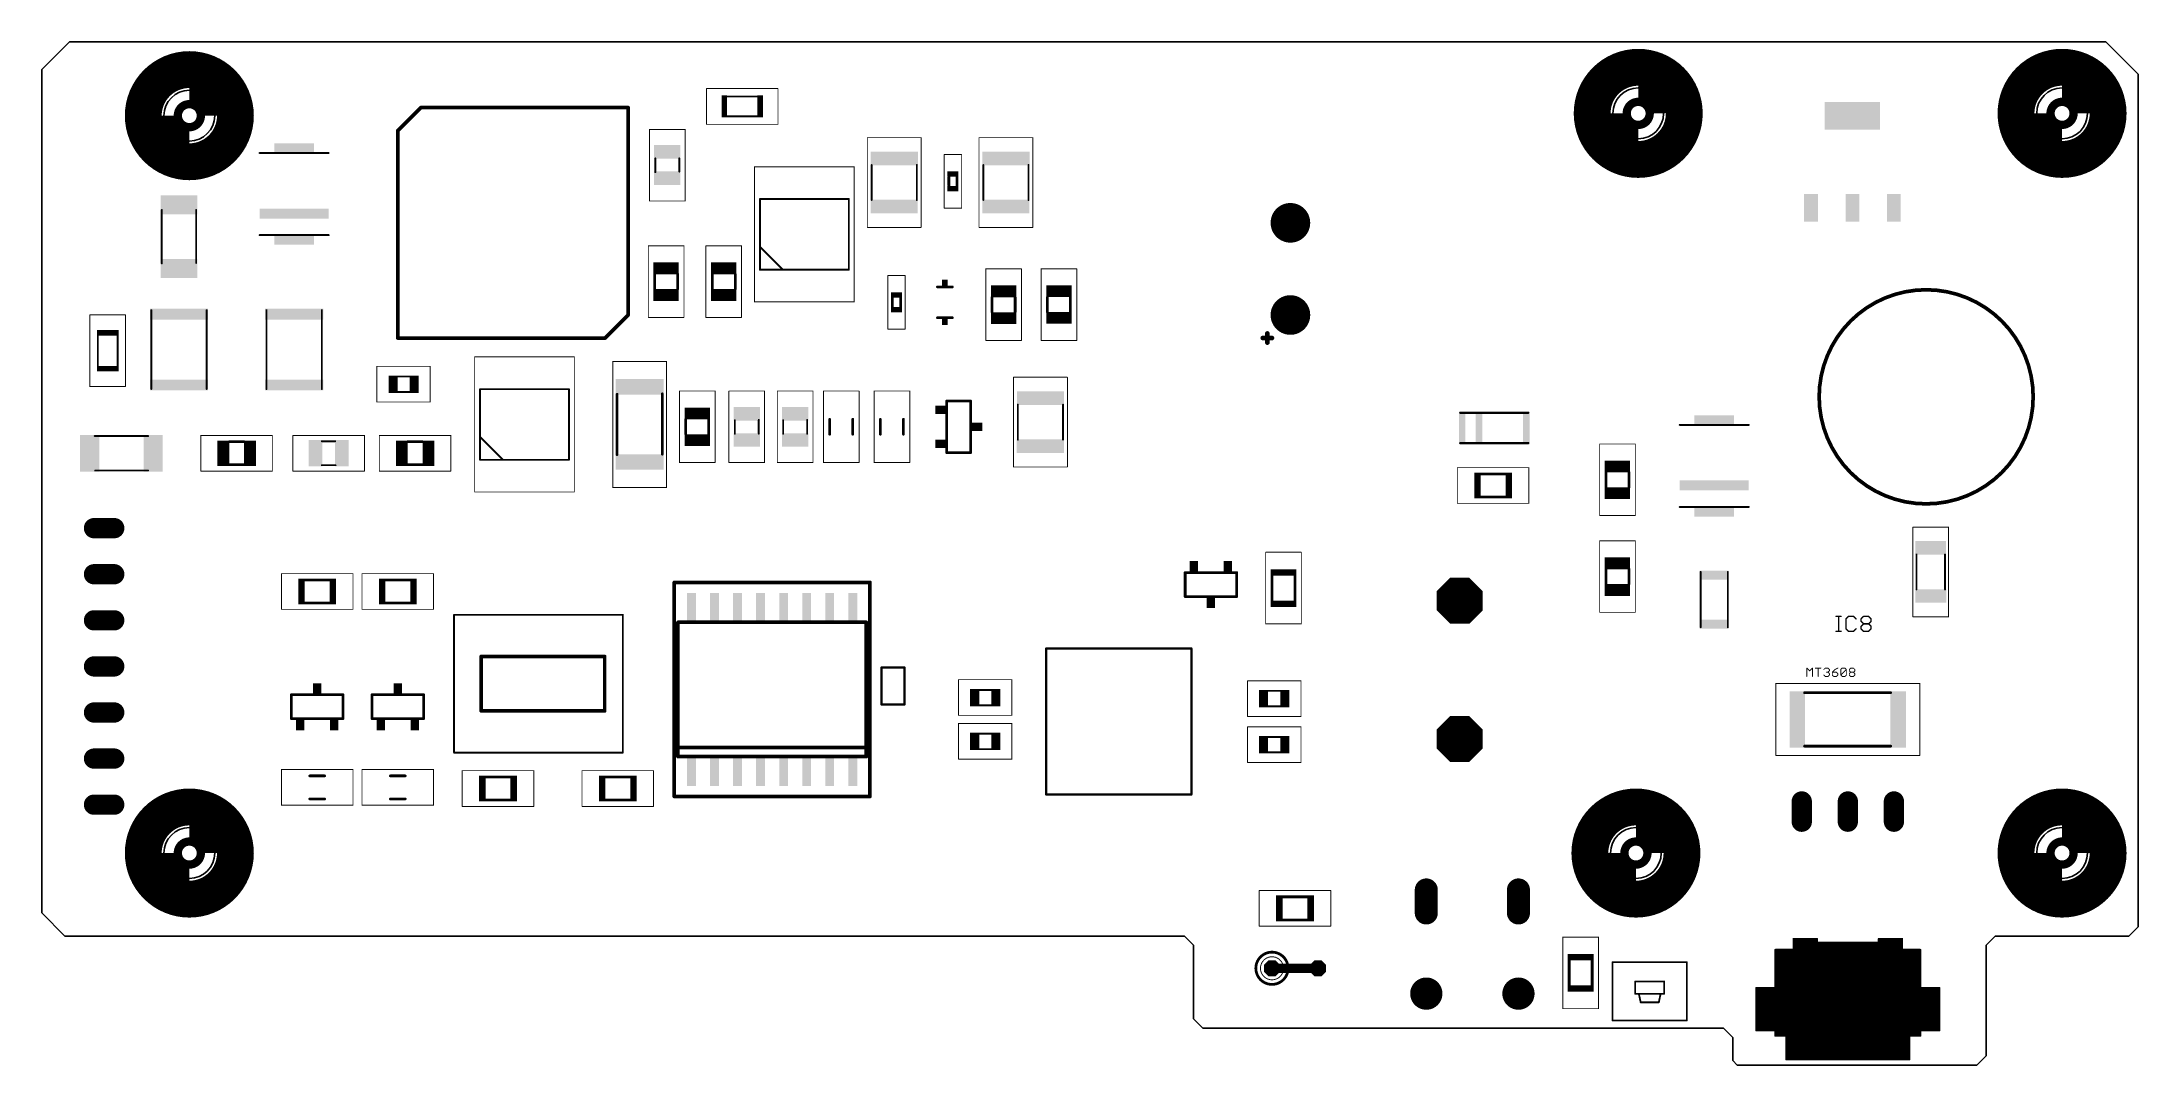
# Model space of a CAD drawing. Extents: x 2 to 118, y -4 to 52.
import ezdxf

# ---------------------------------------------------------------- set-up
doc = ezdxf.new("R2010")
doc.units = 0
for name, color, linetype in [('17', 110, 'CONTINUOUS'), ('20', 53, 'CONTINUOUS'), ('39', 12, 'CONTINUOUS'), ('41', 12, 'CONTINUOUS'), ('51', 253, 'CONTINUOUS')]:
    doc.layers.add(name, color=color, linetype=linetype)

# ---------------------------------------------------------------- blocks, each defined once
blk = doc.blocks.new('RECT')
blk.add_solid([(-0.5, -0.5), (0.5, -0.5), (-0.5, 0.5), (0.5, 0.5)])
blk = doc.blocks.new('ROUNDP')
at = {"const_width": 0.5}
blk.add_lwpolyline([(0, -0.25, 1), (0, 0.25, 1), (0, -0.25)], format="xyb", dxfattribs=at)
blk = doc.blocks.new('LONGP100')
at = {"const_width": 1}
blk.add_lwpolyline([(-0.5, 0), (0.5, 0)], dxfattribs=at)
at = {"const_width": 0.5}
for points in [[(-0.5, 0.25, 1), (-0.5, -0.25)], [(0.5, -0.25, 1), (0.5, 0.25)]]:
    blk.add_lwpolyline(points, format="xyb", dxfattribs=at)
blk = doc.blocks.new('OCTAGONP')
at = {"const_width": 0.5}
blk.add_lwpolyline([(-0.25, -0.1036), (-0.25, 0.1036), (-0.1036, 0.25), (0.1036, 0.25), (0.25, 0.1036), (0.25, -0.1036), (0.1036, -0.25), (-0.1036, -0.25), (-0.25, -0.1036), (-0.25, 0.1036)], dxfattribs=at)

msp = doc.modelspace()

# ---------------------------------------------------------------- linework, layer by layer
at = {"layer": '20'}
for p, q in [((3.556, 52.07), (2.032, 50.546)), ((3.556, 52.07), (115.824, 52.07)), ((115.824, 52.07), (117.602, 50.292)), ((2.032, 4.064), (2.032, 50.546)), ((117.602, 50.292), (117.602, 3.302)), ((2.032, 4.064), (3.302, 2.794)), ((65.024, 2.794), (3.302, 2.794)), ((65.024, 2.794), (65.532, 2.286)), ((109.22, 2.286), (109.728, 2.794)), ((117.094, 2.794), (109.728, 2.794)), ((117.094, 2.794), (117.602, 3.302)), ((65.532, 2.286), (65.532, -1.778)), ((109.22, -3.81), (109.22, 2.286)), ((65.532, -1.778), (66.04, -2.286)), ((66.04, -2.286), (94.742, -2.286)), ((94.742, -2.286), (95.25, -2.794)), ((95.25, -2.794), (95.25, -4.064)), ((95.25, -4.064), (95.504, -4.318)), ((95.504, -4.318), (108.712, -4.318)), ((108.712, -4.318), (109.22, -3.81))]:
    msp.add_line(p, q, dxfattribs=at)
for centre in [(10.16, 48.006), (90.043, 48.133), (113.411, 48.133), (10.16, 7.366), (89.916, 7.366), (113.411, 7.366)]:
    msp.add_circle(centre, 1.4, dxfattribs=at)
at = {"layer": '39'}
for points, const_width in [([(10.16, 45.466, 1), (10.16, 50.546, 1), (10.16, 45.466)], 2.032), ([(90.043, 45.593, 1), (90.043, 50.673, 1), (90.043, 45.593)], 2.032), ([(113.411, 45.593, 1), (113.411, 50.673, 1), (113.411, 45.593)], 2.032), ([(38.667, 49.5097, 1), (38.667, 49.4843)], 0.0254), ([(38.6797, 49.497, 1), (38.6543, 49.497)], 0.0254), ([(42.6257, 49.497, 1), (42.6003, 49.497)], 0.0254), ([(42.613, 49.4843, 1), (42.613, 49.5097)], 0.0254), ([(38.667, 47.5437, 1), (38.667, 47.5183)], 0.0254), ([(38.6543, 47.531, 1), (38.6797, 47.531)], 0.0254), ([(42.6003, 47.531, 1), (42.6257, 47.531)], 0.0254), ([(42.613, 47.5183, 1), (42.613, 47.5437)], 0.0254), ([(35.5422, 47.2485, 1), (35.5168, 47.2485)], 0.0254), ([(35.5295, 47.2612, 1), (35.5295, 47.2358)], 0.0254), ([(37.5082, 47.2485, 1), (37.4828, 47.2485)], 0.0254), ([(37.4955, 47.2358, 1), (37.4955, 47.2612)], 0.0254), ([(47.5517, 46.796, 1), (47.5263, 46.796)], 0.0254), ([(47.539, 46.8087, 1), (47.539, 46.7833)], 0.0254), ([(50.5177, 46.796, 1), (50.4923, 46.796)], 0.0254), ([(50.505, 46.7833, 1), (50.505, 46.8087)], 0.0254), ([(53.7112, 46.796, 1), (53.6858, 46.796)], 0.0254), ([(53.6985, 46.8087, 1), (53.6985, 46.7833)], 0.0254), ([(56.6772, 46.796, 1), (56.6518, 46.796)], 0.0254), ([(56.6645, 46.7833, 1), (56.6645, 46.8087)], 0.0254), ([(51.7902, 45.8595, 1), (51.7648, 45.8595)], 0.0254), ([(51.7775, 45.8722, 1), (51.7775, 45.8468)], 0.0254), ([(52.7562, 45.8595, 1), (52.7308, 45.8595)], 0.0254), ([(52.7435, 45.8468, 1), (52.7435, 45.8722)], 0.0254), ([(35.5295, 43.3152, 1), (35.5295, 43.2898)], 0.0254), ([(35.5168, 43.3025, 1), (35.5422, 43.3025)], 0.0254), ([(37.4828, 43.3025, 1), (37.5082, 43.3025)], 0.0254), ([(37.4955, 43.2898, 1), (37.4955, 43.3152)], 0.0254), ([(51.7775, 42.9262, 1), (51.7775, 42.9008)], 0.0254), ([(51.7648, 42.9135, 1), (51.7902, 42.9135)], 0.0254), ([(52.7308, 42.9135, 1), (52.7562, 42.9135)], 0.0254), ([(52.7435, 42.9008, 1), (52.7435, 42.9262)], 0.0254), ([(47.539, 41.8627, 1), (47.539, 41.8373)], 0.0254), ([(47.5263, 41.85, 1), (47.5517, 41.85)], 0.0254), ([(50.4923, 41.85, 1), (50.5177, 41.85)], 0.0254), ([(50.505, 41.8373, 1), (50.505, 41.8627)], 0.0254), ([(53.6985, 41.8627, 1), (53.6985, 41.8373)], 0.0254), ([(53.6858, 41.85, 1), (53.7112, 41.85)], 0.0254), ([(56.6518, 41.85, 1), (56.6772, 41.85)], 0.0254), ([(56.6645, 41.8373, 1), (56.6645, 41.8627)], 0.0254), ([(35.4787, 40.835, 1), (35.4533, 40.835)], 0.0254), ([(35.466, 40.8477, 1), (35.466, 40.8223)], 0.0254), ([(37.4447, 40.835, 1), (37.4193, 40.835)], 0.0254), ([(37.432, 40.8223, 1), (37.432, 40.8477)], 0.0254), ([(38.6537, 40.835, 1), (38.6283, 40.835)], 0.0254), ([(38.641, 40.8477, 1), (38.641, 40.8223)], 0.0254), ([(40.6197, 40.835, 1), (40.5943, 40.835)], 0.0254), ([(40.607, 40.8223, 1), (40.607, 40.8477)], 0.0254), ([(54.0842, 39.565, 1), (54.0588, 39.565)], 0.0254), ([(54.0715, 39.5777, 1), (54.0715, 39.5523)], 0.0254), ([(56.0502, 39.565, 1), (56.0248, 39.565)], 0.0254), ([(56.0375, 39.5523, 1), (56.0375, 39.5777)], 0.0254), ([(57.1322, 39.565, 1), (57.1068, 39.565)], 0.0254), ([(57.1195, 39.5777, 1), (57.1195, 39.5523)], 0.0254), ([(59.0982, 39.565, 1), (59.0728, 39.565)], 0.0254), ([(59.0855, 39.5523, 1), (59.0855, 39.5777)], 0.0254), ([(48.6787, 39.192, 1), (48.6533, 39.192)], 0.0254), ([(48.666, 39.2047, 1), (48.666, 39.1793)], 0.0254), ([(49.6447, 39.192, 1), (49.6193, 39.192)], 0.0254), ([(49.632, 39.1793, 1), (49.632, 39.2047)], 0.0254), ([(4.6812, 37.025, 1), (4.6558, 37.025)], 0.0254), ([(4.6685, 37.0377, 1), (4.6685, 37.0123)], 0.0254), ([(6.6472, 37.025, 1), (6.6218, 37.025)], 0.0254), ([(6.6345, 37.0123, 1), (6.6345, 37.0377)], 0.0254), ([(35.466, 36.9017, 1), (35.466, 36.8763)], 0.0254), ([(35.4533, 36.889, 1), (35.4787, 36.889)], 0.0254), ([(37.4193, 36.889, 1), (37.4447, 36.889)], 0.0254), ([(37.432, 36.8763, 1), (37.432, 36.9017)], 0.0254), ([(38.641, 36.9017, 1), (38.641, 36.8763)], 0.0254), ([(38.6283, 36.889, 1), (38.6537, 36.889)], 0.0254), ([(40.5943, 36.889, 1), (40.6197, 36.889)], 0.0254), ([(40.607, 36.8763, 1), (40.607, 36.9017)], 0.0254), ([(48.666, 36.2587, 1), (48.666, 36.2333)], 0.0254), ([(48.6533, 36.246, 1), (48.6787, 36.246)], 0.0254), ([(49.6193, 36.246, 1), (49.6447, 36.246)], 0.0254), ([(49.632, 36.2333, 1), (49.632, 36.2587)], 0.0254), ([(54.0715, 35.6317, 1), (54.0715, 35.6063)], 0.0254), ([(54.0588, 35.619, 1), (54.0842, 35.619)], 0.0254), ([(56.0248, 35.619, 1), (56.0502, 35.619)], 0.0254), ([(56.0375, 35.6063, 1), (56.0375, 35.6317)], 0.0254), ([(57.1195, 35.6317, 1), (57.1195, 35.6063)], 0.0254), ([(57.1068, 35.619, 1), (57.1322, 35.619)], 0.0254), ([(59.0728, 35.619, 1), (59.0982, 35.619)], 0.0254), ([(59.0855, 35.6063, 1), (59.0855, 35.6317)], 0.0254), ([(20.5107, 34.1935, 1), (20.4853, 34.1935)], 0.0254), ([(20.498, 34.2062, 1), (20.498, 34.1808)], 0.0254), ([(23.4567, 34.1935, 1), (23.4313, 34.1935)], 0.0254), ([(23.444, 34.1808, 1), (23.444, 34.2062)], 0.0254), ([(33.5182, 34.461, 1), (33.4928, 34.461)], 0.0254), ([(33.5055, 34.4737, 1), (33.5055, 34.4483)], 0.0254), ([(36.4842, 34.461, 1), (36.4588, 34.461)], 0.0254), ([(36.4715, 34.4483, 1), (36.4715, 34.4737)], 0.0254), ([(55.6162, 33.588, 1), (55.5908, 33.588)], 0.0254), ([(55.6035, 33.6007, 1), (55.6035, 33.5753)], 0.0254), ([(58.5822, 33.588, 1), (58.5568, 33.588)], 0.0254), ([(58.5695, 33.5753, 1), (58.5695, 33.6007)], 0.0254), ([(4.6685, 33.0917, 1), (4.6685, 33.0663)], 0.0254), ([(4.6558, 33.079, 1), (4.6812, 33.079)], 0.0254), ([(6.6218, 33.079, 1), (6.6472, 33.079)], 0.0254), ([(6.6345, 33.0663, 1), (6.6345, 33.0917)], 0.0254), ([(37.1932, 32.834, 1), (37.1678, 32.834)], 0.0254), ([(37.1805, 32.8467, 1), (37.1805, 32.8213)], 0.0254), ([(39.1592, 32.834, 1), (39.1338, 32.834)], 0.0254), ([(39.1465, 32.8213, 1), (39.1465, 32.8467)], 0.0254), ([(39.9237, 32.834, 1), (39.8983, 32.834)], 0.0254), ([(39.911, 32.8467, 1), (39.911, 32.8213)], 0.0254), ([(41.8897, 32.834, 1), (41.8643, 32.834)], 0.0254), ([(41.877, 32.8213, 1), (41.877, 32.8467)], 0.0254), ([(42.5907, 32.834, 1), (42.5653, 32.834)], 0.0254), ([(42.578, 32.8467, 1), (42.578, 32.8213)], 0.0254), ([(44.5567, 32.834, 1), (44.5313, 32.834)], 0.0254), ([(44.544, 32.8213, 1), (44.544, 32.8467)], 0.0254), ([(45.1307, 32.834, 1), (45.1053, 32.834)], 0.0254), ([(45.118, 32.8467, 1), (45.118, 32.8213)], 0.0254), ([(47.0967, 32.834, 1), (47.0713, 32.834)], 0.0254), ([(47.084, 32.8213, 1), (47.084, 32.8467)], 0.0254), ([(47.9247, 32.834, 1), (47.8993, 32.834)], 0.0254), ([(47.912, 32.8467, 1), (47.912, 32.8213)], 0.0254), ([(49.8907, 32.834, 1), (49.8653, 32.834)], 0.0254), ([(49.878, 32.8213, 1), (49.878, 32.8467)], 0.0254), ([(20.498, 32.2402, 1), (20.498, 32.2148)], 0.0254), ([(20.4853, 32.2275, 1), (20.5107, 32.2275)], 0.0254), ([(23.4313, 32.2275, 1), (23.4567, 32.2275)], 0.0254), ([(23.444, 32.2148, 1), (23.444, 32.2402)], 0.0254), ([(10.8032, 30.3835, 1), (10.7778, 30.3835)], 0.0254), ([(10.7905, 30.3962, 1), (10.7905, 30.3708)], 0.0254), ([(14.7492, 30.3835, 1), (14.7238, 30.3835)], 0.0254), ([(14.7365, 30.3708, 1), (14.7365, 30.3962)], 0.0254), ([(15.8705, 30.3962, 1), (15.8705, 30.3708)], 0.0254), ([(15.8832, 30.3835, 1), (15.8578, 30.3835)], 0.0254), ([(19.8292, 30.3835, 1), (19.8038, 30.3835)], 0.0254), ([(19.8165, 30.3708, 1), (19.8165, 30.3962)], 0.0254), ([(20.6457, 30.3835, 1), (20.6203, 30.3835)], 0.0254), ([(20.633, 30.3962, 1), (20.633, 30.3708)], 0.0254), ([(24.5917, 30.3835, 1), (24.5663, 30.3835)], 0.0254), ([(24.579, 30.3708, 1), (24.579, 30.3962)], 0.0254), ([(37.1805, 28.9007, 1), (37.1805, 28.8753)], 0.0254), ([(37.1678, 28.888, 1), (37.1932, 28.888)], 0.0254), ([(39.1338, 28.888, 1), (39.1592, 28.888)], 0.0254), ([(39.1465, 28.8753, 1), (39.1465, 28.9007)], 0.0254), ([(39.911, 28.9007, 1), (39.911, 28.8753)], 0.0254), ([(39.8983, 28.888, 1), (39.9237, 28.888)], 0.0254), ([(41.8643, 28.888, 1), (41.8897, 28.888)], 0.0254), ([(41.877, 28.8753, 1), (41.877, 28.9007)], 0.0254), ([(42.578, 28.9007, 1), (42.578, 28.8753)], 0.0254), ([(42.5653, 28.888, 1), (42.5907, 28.888)], 0.0254), ([(44.5313, 28.888, 1), (44.5567, 28.888)], 0.0254), ([(44.544, 28.8753, 1), (44.544, 28.9007)], 0.0254), ([(45.118, 28.9007, 1), (45.118, 28.8753)], 0.0254), ([(45.1053, 28.888, 1), (45.1307, 28.888)], 0.0254), ([(47.0713, 28.888, 1), (47.0967, 28.888)], 0.0254), ([(47.084, 28.8753, 1), (47.084, 28.9007)], 0.0254), ([(47.912, 28.9007, 1), (47.912, 28.8753)], 0.0254), ([(47.8993, 28.888, 1), (47.9247, 28.888)], 0.0254), ([(49.8653, 28.888, 1), (49.8907, 28.888)], 0.0254), ([(49.878, 28.8753, 1), (49.878, 28.9007)], 0.0254), ([(87.9297, 29.913, 1), (87.9043, 29.913)], 0.0254), ([(87.917, 29.9257, 1), (87.917, 29.9003)], 0.0254), ([(89.8957, 29.913, 1), (89.8703, 29.913)], 0.0254), ([(89.883, 29.9003, 1), (89.883, 29.9257)], 0.0254), ([(10.7905, 28.4302, 1), (10.7905, 28.4048)], 0.0254), ([(10.7778, 28.4175, 1), (10.8032, 28.4175)], 0.0254), ([(14.7238, 28.4175, 1), (14.7492, 28.4175)], 0.0254), ([(14.7365, 28.4048, 1), (14.7365, 28.4302)], 0.0254), ([(15.8705, 28.4302, 1), (15.8705, 28.4048)], 0.0254), ([(15.8578, 28.4175, 1), (15.8832, 28.4175)], 0.0254), ([(19.8038, 28.4175, 1), (19.8292, 28.4175)], 0.0254), ([(19.8165, 28.4048, 1), (19.8165, 28.4302)], 0.0254), ([(20.633, 28.4302, 1), (20.633, 28.4048)], 0.0254), ([(20.6203, 28.4175, 1), (20.6457, 28.4175)], 0.0254), ([(24.5663, 28.4175, 1), (24.5917, 28.4175)], 0.0254), ([(24.579, 28.4048, 1), (24.579, 28.4302)], 0.0254), ([(55.6035, 28.6547, 1), (55.6035, 28.6293)], 0.0254), ([(55.5908, 28.642, 1), (55.6162, 28.642)], 0.0254), ([(58.5568, 28.642, 1), (58.5822, 28.642)], 0.0254), ([(58.5695, 28.6293, 1), (58.5695, 28.6547)], 0.0254), ([(80.069, 28.6182, 1), (80.069, 28.5928)], 0.0254), ([(80.0817, 28.6055, 1), (80.0563, 28.6055)], 0.0254), ([(84.0277, 28.6055, 1), (84.0023, 28.6055)], 0.0254), ([(84.015, 28.5928, 1), (84.015, 28.6182)], 0.0254), ([(33.5055, 27.5277, 1), (33.5055, 27.5023)], 0.0254), ([(33.4928, 27.515, 1), (33.5182, 27.515)], 0.0254), ([(36.4588, 27.515, 1), (36.4842, 27.515)], 0.0254), ([(36.4715, 27.5023, 1), (36.4715, 27.5277)], 0.0254), ([(80.069, 26.6522, 1), (80.069, 26.6268)], 0.0254), ([(80.0563, 26.6395, 1), (80.0817, 26.6395)], 0.0254), ([(84.0023, 26.6395, 1), (84.0277, 26.6395)], 0.0254), ([(84.015, 26.6268, 1), (84.015, 26.6522)], 0.0254), ([(87.917, 25.9797, 1), (87.917, 25.9543)], 0.0254), ([(87.9043, 25.967, 1), (87.9297, 25.967)], 0.0254), ([(89.8703, 25.967, 1), (89.8957, 25.967)], 0.0254), ([(89.883, 25.9543, 1), (89.883, 25.9797)], 0.0254), ([(87.9297, 24.579, 1), (87.9043, 24.579)], 0.0254), ([(87.917, 24.5917, 1), (87.917, 24.5663)], 0.0254), ([(89.8957, 24.579, 1), (89.8703, 24.579)], 0.0254), ([(89.883, 24.5663, 1), (89.883, 24.5917)], 0.0254), ([(105.2017, 25.333, 1), (105.1763, 25.333)], 0.0254), ([(105.189, 25.3457, 1), (105.189, 25.3203)], 0.0254), ([(107.1677, 25.333, 1), (107.1423, 25.333)], 0.0254), ([(107.155, 25.3203, 1), (107.155, 25.3457)], 0.0254), ([(69.5147, 23.944, 1), (69.4893, 23.944)], 0.0254), ([(69.502, 23.9567, 1), (69.502, 23.9313)], 0.0254), ([(71.4807, 23.944, 1), (71.4553, 23.944)], 0.0254), ([(71.468, 23.9313, 1), (71.468, 23.9567)], 0.0254), ([(15.2355, 22.7762, 1), (15.2355, 22.7508)], 0.0254), ([(15.2482, 22.7635, 1), (15.2228, 22.7635)], 0.0254), ([(19.1942, 22.7635, 1), (19.1688, 22.7635)], 0.0254), ([(19.1815, 22.7508, 1), (19.1815, 22.7762)], 0.0254), ([(19.6805, 22.7762, 1), (19.6805, 22.7508)], 0.0254), ([(19.6932, 22.7635, 1), (19.6678, 22.7635)], 0.0254), ([(23.6392, 22.7635, 1), (23.6138, 22.7635)], 0.0254), ([(23.6265, 22.7508, 1), (23.6265, 22.7762)], 0.0254), ([(36.946, 22.283, 1), (36.846, 22.283)], 0.0999), ([(36.896, 22.333, 1), (36.896, 22.2331)], 0.0999), ([(47.736, 22.283, 1), (47.636, 22.283)], 0.0999), ([(47.686, 22.2331, 1), (47.686, 22.333)], 0.0999), ([(15.2355, 20.8102, 1), (15.2355, 20.7848)], 0.0254), ([(15.2228, 20.7975, 1), (15.2482, 20.7975)], 0.0254), ([(19.1688, 20.7975, 1), (19.1942, 20.7975)], 0.0254), ([(19.1815, 20.7848, 1), (19.1815, 20.8102)], 0.0254), ([(19.6805, 20.8102, 1), (19.6805, 20.7848)], 0.0254), ([(19.6678, 20.7975, 1), (19.6932, 20.7975)], 0.0254), ([(23.6138, 20.7975, 1), (23.6392, 20.7975)], 0.0254), ([(23.6265, 20.7848, 1), (23.6265, 20.8102)], 0.0254), ([(69.502, 20.0107, 1), (69.502, 19.9853)], 0.0254), ([(69.4893, 19.998, 1), (69.5147, 19.998)], 0.0254), ([(71.4553, 19.998, 1), (71.4807, 19.998)], 0.0254), ([(71.468, 19.9853, 1), (71.468, 20.0107)], 0.0254), ([(87.917, 20.6457, 1), (87.917, 20.6203)], 0.0254), ([(87.9043, 20.633, 1), (87.9297, 20.633)], 0.0254), ([(89.8703, 20.633, 1), (89.8957, 20.633)], 0.0254), ([(89.883, 20.6203, 1), (89.883, 20.6457)], 0.0254), ([(105.189, 20.3997, 1), (105.189, 20.3743)], 0.0254), ([(105.1763, 20.387, 1), (105.2017, 20.387)], 0.0254), ([(107.1423, 20.387, 1), (107.1677, 20.387)], 0.0254), ([(107.155, 20.3743, 1), (107.155, 20.3997)], 0.0254), ([(52.5782, 16.9215, 1), (52.5528, 16.9215)], 0.0254), ([(52.5655, 16.9342, 1), (52.5655, 16.9088)], 0.0254), ([(55.5242, 16.9215, 1), (55.4988, 16.9215)], 0.0254), ([(55.5115, 16.9088, 1), (55.5115, 16.9342)], 0.0254), ([(68.504, 16.8707, 1), (68.504, 16.8453)], 0.0254), ([(68.5167, 16.858, 1), (68.4913, 16.858)], 0.0254), ([(71.4627, 16.858, 1), (71.4373, 16.858)], 0.0254), ([(71.45, 16.8453, 1), (71.45, 16.8707)], 0.0254), ([(97.6397, 16.715, 1), (97.6143, 16.715)], 0.0254), ([(97.627, 16.7277, 1), (97.627, 16.7023)], 0.0254), ([(105.5857, 16.715, 1), (105.5603, 16.715)], 0.0254), ([(105.573, 16.7023, 1), (105.573, 16.7277)], 0.0254), ([(52.5655, 14.9682, 1), (52.5655, 14.9428)], 0.0254), ([(52.5528, 14.9555, 1), (52.5782, 14.9555)], 0.0254), ([(52.5782, 14.5085, 1), (52.5528, 14.5085)], 0.0254), ([(52.5655, 14.5212, 1), (52.5655, 14.4958)], 0.0254), ([(55.4988, 14.9555, 1), (55.5242, 14.9555)], 0.0254), ([(55.5242, 14.5085, 1), (55.4988, 14.5085)], 0.0254), ([(55.5115, 14.9428, 1), (55.5115, 14.9682)], 0.0254), ([(55.5115, 14.4958, 1), (55.5115, 14.5212)], 0.0254), ([(68.504, 14.9047, 1), (68.504, 14.8793)], 0.0254), ([(68.4913, 14.892, 1), (68.5167, 14.892)], 0.0254), ([(68.504, 14.3307, 1), (68.504, 14.3053)], 0.0254), ([(68.5167, 14.318, 1), (68.4913, 14.318)], 0.0254), ([(71.4373, 14.892, 1), (71.4627, 14.892)], 0.0254), ([(71.4627, 14.318, 1), (71.4373, 14.318)], 0.0254), ([(71.45, 14.8793, 1), (71.45, 14.9047)], 0.0254), ([(71.45, 14.3053, 1), (71.45, 14.3307)], 0.0254), ([(97.627, 12.7617, 1), (97.627, 12.7363)], 0.0254), ([(97.6143, 12.749, 1), (97.6397, 12.749)], 0.0254), ([(105.5603, 12.749, 1), (105.5857, 12.749)], 0.0254), ([(105.573, 12.7363, 1), (105.573, 12.7617)], 0.0254), ([(15.2355, 11.9812, 1), (15.2355, 11.9558)], 0.0254), ([(15.2482, 11.9685, 1), (15.2228, 11.9685)], 0.0254), ([(19.1942, 11.9685, 1), (19.1688, 11.9685)], 0.0254), ([(19.1815, 11.9558, 1), (19.1815, 11.9812)], 0.0254), ([(19.6805, 11.9812, 1), (19.6805, 11.9558)], 0.0254), ([(19.6932, 11.9685, 1), (19.6678, 11.9685)], 0.0254), ([(23.6392, 11.9685, 1), (23.6138, 11.9685)], 0.0254), ([(23.6265, 11.9558, 1), (23.6265, 11.9812)], 0.0254), ([(25.205, 11.9177, 1), (25.205, 11.8923)], 0.0254), ([(25.2177, 11.905, 1), (25.1923, 11.905)], 0.0254), ([(29.1637, 11.905, 1), (29.1383, 11.905)], 0.0254), ([(29.151, 11.8923, 1), (29.151, 11.9177)], 0.0254), ([(31.809, 11.9177, 1), (31.809, 11.8923)], 0.0254), ([(31.8217, 11.905, 1), (31.7963, 11.905)], 0.0254), ([(35.7677, 11.905, 1), (35.7423, 11.905)], 0.0254), ([(35.755, 11.8923, 1), (35.755, 11.9177)], 0.0254), ([(52.5655, 12.5552, 1), (52.5655, 12.5298)], 0.0254), ([(52.5528, 12.5425, 1), (52.5782, 12.5425)], 0.0254), ([(55.4988, 12.5425, 1), (55.5242, 12.5425)], 0.0254), ([(55.5115, 12.5298, 1), (55.5115, 12.5552)], 0.0254), ([(68.504, 12.3647, 1), (68.504, 12.3393)], 0.0254), ([(68.4913, 12.352, 1), (68.5167, 12.352)], 0.0254), ([(71.4373, 12.352, 1), (71.4627, 12.352)], 0.0254), ([(71.45, 12.3393, 1), (71.45, 12.3647)], 0.0254), ([(10.16, 4.826, 1), (10.16, 9.906, 1), (10.16, 4.826)], 2.032), ([(36.896, 10.533, 1), (36.896, 10.433)], 0.0999), ([(36.846, 10.483, 1), (36.946, 10.483)], 0.0999), ([(47.636, 10.483, 1), (47.736, 10.483)], 0.0999), ([(47.686, 10.433, 1), (47.686, 10.533)], 0.0999), ([(89.916, 4.826, 1), (89.916, 9.906, 1), (89.916, 4.826)], 2.032), ([(113.411, 4.826, 1), (113.411, 9.906, 1), (113.411, 4.826)], 2.032), ([(15.2355, 10.0152, 1), (15.2355, 9.9898)], 0.0254), ([(15.2228, 10.0025, 1), (15.2482, 10.0025)], 0.0254), ([(19.1688, 10.0025, 1), (19.1942, 10.0025)], 0.0254), ([(19.1815, 9.9898, 1), (19.1815, 10.0152)], 0.0254), ([(19.6805, 10.0152, 1), (19.6805, 9.9898)], 0.0254), ([(19.6678, 10.0025, 1), (19.6932, 10.0025)], 0.0254), ([(23.6138, 10.0025, 1), (23.6392, 10.0025)], 0.0254), ([(23.6265, 9.9898, 1), (23.6265, 10.0152)], 0.0254), ([(25.205, 9.9517, 1), (25.205, 9.9263)], 0.0254), ([(25.1923, 9.939, 1), (25.2177, 9.939)], 0.0254), ([(29.1383, 9.939, 1), (29.1637, 9.939)], 0.0254), ([(29.151, 9.9263, 1), (29.151, 9.9517)], 0.0254), ([(31.809, 9.9517, 1), (31.809, 9.9263)], 0.0254), ([(31.7963, 9.939, 1), (31.8217, 9.939)], 0.0254), ([(35.7423, 9.939, 1), (35.7677, 9.939)], 0.0254), ([(35.755, 9.9263, 1), (35.755, 9.9517)], 0.0254), ([(69.147, 5.3137, 1), (69.147, 5.2883)], 0.0254), ([(69.1597, 5.301, 1), (69.1343, 5.301)], 0.0254), ([(73.1057, 5.301, 1), (73.0803, 5.301)], 0.0254), ([(73.093, 5.2883, 1), (73.093, 5.3137)], 0.0254), ([(69.147, 3.3477, 1), (69.147, 3.3223)], 0.0254), ([(69.1343, 3.335, 1), (69.1597, 3.335)], 0.0254), ([(73.0803, 3.335, 1), (73.1057, 3.335)], 0.0254), ([(73.093, 3.3223, 1), (73.093, 3.3477)], 0.0254), ([(85.8977, 2.735, 1), (85.8723, 2.735)], 0.0254), ([(85.885, 2.7477, 1), (85.885, 2.7223)], 0.0254), ([(87.8637, 2.735, 1), (87.8383, 2.735)], 0.0254), ([(87.851, 2.7223, 1), (87.851, 2.7477)], 0.0254), ([(98.6, 2.663, 1), (98.6, 2.613)], 0.05), ([(98.625, 2.638, 1), (98.575, 2.638)], 0.05), ([(98.6, 2.625, 1), (98.6, 2.575)], 0.05), ([(98.6, 2.525, 1), (98.6, 2.475)], 0.05), ([(98.6, 2.425, 1), (98.6, 2.375)], 0.05), ([(98.6, 2.325, 1), (98.6, 2.275)], 0.05), ([(99.925, 2.638, 1), (99.875, 2.638)], 0.05), ([(99.9, 2.463, 1), (99.9, 2.413)], 0.05), ([(99.875, 2.438, 1), (99.925, 2.438)], 0.05), ([(99.9, 2.613, 1), (99.9, 2.663)], 0.05), ([(99.9, 2.575, 1), (99.9, 2.625)], 0.05), ([(99.9, 2.475, 1), (99.9, 2.525)], 0.05), ([(103.325, 2.638, 1), (103.275, 2.638)], 0.05), ([(103.3, 2.663, 1), (103.3, 2.613)], 0.05), ([(103.3, 2.625, 1), (103.3, 2.575)], 0.05), ([(103.3, 2.525, 1), (103.3, 2.475)], 0.05), ([(103.275, 2.438, 1), (103.325, 2.438)], 0.05), ([(103.3, 2.413, 1), (103.3, 2.463)], 0.05), ([(104.625, 2.638, 1), (104.575, 2.638)], 0.05), ([(104.6, 2.613, 1), (104.6, 2.663)], 0.05), ([(104.6, 2.575, 1), (104.6, 2.625)], 0.05), ([(104.6, 2.475, 1), (104.6, 2.525)], 0.05), ([(104.6, 2.375, 1), (104.6, 2.425)], 0.05), ([(104.6, 2.275, 1), (104.6, 2.325)], 0.05), ([(97.625, 2.038, 1), (97.575, 2.038)], 0.05), ([(97.6, 2.063, 1), (97.6, 2.013)], 0.05), ([(97.6, 2.025, 1), (97.6, 1.975)], 0.05), ([(97.6, 1.925, 1), (97.6, 1.875)], 0.05), ([(97.6, 1.825, 1), (97.6, 1.775)], 0.05), ([(97.6, 1.725, 1), (97.6, 1.675)], 0.05), ([(97.6, 1.625, 1), (97.6, 1.575)], 0.05), ([(97.6, 1.525, 1), (97.6, 1.475)], 0.05), ([(97.6, 1.425, 1), (97.6, 1.375)], 0.05), ([(97.6, 1.325, 1), (97.6, 1.275)], 0.05), ([(97.6, 1.225, 1), (97.6, 1.175)], 0.05), ([(98.6, 2.225, 1), (98.6, 2.175)], 0.05), ([(98.6, 2.125, 1), (98.6, 2.075)], 0.05), ([(98.575, 2.038, 1), (98.625, 2.038)], 0.05), ([(98.6, 2.013, 1), (98.6, 2.063)], 0.05), ([(104.6, 2.063, 1), (104.6, 2.013)], 0.05), ([(104.575, 2.038, 1), (104.625, 2.038)], 0.05), ([(104.6, 2.175, 1), (104.6, 2.225)], 0.05), ([(104.6, 2.075, 1), (104.6, 2.125)], 0.05), ([(105.625, 2.038, 1), (105.575, 2.038)], 0.05), ([(105.6, 2.013, 1), (105.6, 2.063)], 0.05), ([(105.6, 1.975, 1), (105.6, 2.025)], 0.05), ([(105.6, 1.875, 1), (105.6, 1.925)], 0.05), ([(105.6, 1.775, 1), (105.6, 1.825)], 0.05), ([(105.6, 1.675, 1), (105.6, 1.725)], 0.05), ([(105.6, 1.575, 1), (105.6, 1.625)], 0.05), ([(105.6, 1.475, 1), (105.6, 1.525)], 0.05), ([(105.6, 1.375, 1), (105.6, 1.425)], 0.05), ([(105.6, 1.275, 1), (105.6, 1.325)], 0.05), ([(105.6, 1.175, 1), (105.6, 1.225)], 0.05), ([(97.6, 1.125, 1), (97.6, 1.075)], 0.05), ([(97.6, 1.025, 1), (97.6, 0.975)], 0.05), ([(97.6, 0.925, 1), (97.6, 0.875)], 0.05), ([(97.6, 0.825, 1), (97.6, 0.775)], 0.05), ([(97.6, 0.725, 1), (97.6, 0.675)], 0.05), ([(97.6, 0.625, 1), (97.6, 0.575)], 0.05), ([(97.6, 0.525, 1), (97.6, 0.475)], 0.05), ([(97.6, 0.425, 1), (97.6, 0.375)], 0.05), ([(97.6, 0.325, 1), (97.6, 0.275)], 0.05), ([(97.6, 0.225, 1), (97.6, 0.175)], 0.05), ([(97.6, 0.125, 1), (97.6, 0.075)], 0.05), ([(97.6, 0.025, 1), (97.6, -0.025)], 0.05), ([(105.6, 1.075, 1), (105.6, 1.125)], 0.05), ([(105.6, 0.975, 1), (105.6, 1.025)], 0.05), ([(105.6, 0.875, 1), (105.6, 0.925)], 0.05), ([(105.6, 0.775, 1), (105.6, 0.825)], 0.05), ([(105.6, 0.675, 1), (105.6, 0.725)], 0.05), ([(105.6, 0.575, 1), (105.6, 0.625)], 0.05), ([(105.6, 0.475, 1), (105.6, 0.525)], 0.05), ([(105.6, 0.375, 1), (105.6, 0.425)], 0.05), ([(105.6, 0.275, 1), (105.6, 0.325)], 0.05), ([(105.6, 0.175, 1), (105.6, 0.225)], 0.05), ([(105.6, 0.075, 1), (105.6, 0.125)], 0.05), ([(105.6, -0.025, 1), (105.6, 0.025)], 0.05), ([(96.575, -0.062, 1), (96.525, -0.062)], 0.05), ([(96.55, -0.037, 1), (96.55, -0.087)], 0.05), ([(96.55, -0.075, 1), (96.55, -0.125)], 0.05), ([(96.55, -0.175, 1), (96.55, -0.225)], 0.05), ([(96.55, -0.275, 1), (96.55, -0.325)], 0.05), ([(96.55, -0.375, 1), (96.55, -0.425)], 0.05), ([(96.55, -0.475, 1), (96.55, -0.525)], 0.05), ([(96.55, -0.575, 1), (96.55, -0.625)], 0.05), ([(96.55, -0.675, 1), (96.55, -0.725)], 0.05), ([(96.55, -0.775, 1), (96.55, -0.825)], 0.05), ([(96.55, -0.875, 1), (96.55, -0.925)], 0.05), ([(96.55, -0.975, 1), (96.55, -1.025)], 0.05), ([(96.55, -1.075, 1), (96.55, -1.125)], 0.05), ([(96.55, -1.175, 1), (96.55, -1.225)], 0.05), ([(97.575, -0.062, 1), (97.625, -0.062)], 0.05), ([(97.6, -0.087, 1), (97.6, -0.037)], 0.05), ([(105.6, -0.037, 1), (105.6, -0.087)], 0.05), ([(105.575, -0.062, 1), (105.625, -0.062)], 0.05), ([(106.675, -0.062, 1), (106.625, -0.062)], 0.05), ([(106.65, -0.087, 1), (106.65, -0.037)], 0.05), ([(106.65, -0.125, 1), (106.65, -0.075)], 0.05), ([(106.65, -0.225, 1), (106.65, -0.175)], 0.05), ([(106.65, -0.325, 1), (106.65, -0.275)], 0.05), ([(106.65, -0.425, 1), (106.65, -0.375)], 0.05), ([(106.65, -0.525, 1), (106.65, -0.475)], 0.05), ([(106.65, -0.625, 1), (106.65, -0.575)], 0.05), ([(106.65, -0.725, 1), (106.65, -0.675)], 0.05), ([(106.65, -0.825, 1), (106.65, -0.775)], 0.05), ([(106.65, -0.925, 1), (106.65, -0.875)], 0.05), ([(106.65, -1.025, 1), (106.65, -0.975)], 0.05), ([(106.65, -1.125, 1), (106.65, -1.075)], 0.05), ([(106.65, -1.225, 1), (106.65, -1.175)], 0.05), ([(85.885, -1.1983, 1), (85.885, -1.2237)], 0.0254), ([(85.8723, -1.211, 1), (85.8977, -1.211)], 0.0254), ([(87.8383, -1.211, 1), (87.8637, -1.211)], 0.0254), ([(87.851, -1.2237, 1), (87.851, -1.1983)], 0.0254), ([(96.55, -1.275, 1), (96.55, -1.325)], 0.05), ([(96.55, -1.375, 1), (96.55, -1.425)], 0.05), ([(96.55, -1.475, 1), (96.55, -1.525)], 0.05), ([(96.55, -1.575, 1), (96.55, -1.625)], 0.05), ([(96.55, -1.675, 1), (96.55, -1.725)], 0.05), ([(96.55, -1.775, 1), (96.55, -1.825)], 0.05), ([(96.55, -1.875, 1), (96.55, -1.925)], 0.05), ([(96.55, -1.975, 1), (96.55, -2.025)], 0.05), ([(96.55, -2.075, 1), (96.55, -2.125)], 0.05), ([(96.55, -2.175, 1), (96.55, -2.225)], 0.05), ([(96.55, -2.275, 1), (96.55, -2.325)], 0.05), ([(106.65, -1.325, 1), (106.65, -1.275)], 0.05), ([(106.65, -1.425, 1), (106.65, -1.375)], 0.05), ([(106.65, -1.525, 1), (106.65, -1.475)], 0.05), ([(106.65, -1.625, 1), (106.65, -1.575)], 0.05), ([(106.65, -1.725, 1), (106.65, -1.675)], 0.05), ([(106.65, -1.825, 1), (106.65, -1.775)], 0.05), ([(106.65, -1.925, 1), (106.65, -1.875)], 0.05), ([(106.65, -2.025, 1), (106.65, -1.975)], 0.05), ([(106.65, -2.125, 1), (106.65, -2.075)], 0.05), ([(106.65, -2.225, 1), (106.65, -2.175)], 0.05), ([(106.65, -2.325, 1), (106.65, -2.275)], 0.05), ([(96.55, -2.375, 1), (96.55, -2.425)], 0.05), ([(96.55, -2.387, 1), (96.55, -2.437)], 0.05), ([(96.525, -2.412, 1), (96.575, -2.412)], 0.05), ([(97.625, -2.412, 1), (97.575, -2.412)], 0.05), ([(97.6, -2.475, 1), (97.6, -2.525)], 0.05), ([(97.6, -2.575, 1), (97.6, -2.625)], 0.05), ([(97.6, -2.675, 1), (97.6, -2.725)], 0.05), ([(97.6, -2.687, 1), (97.6, -2.737)], 0.05), ([(97.575, -2.712, 1), (97.625, -2.712)], 0.05), ([(97.6, -2.437, 1), (97.6, -2.387)], 0.05), ([(98.225, -2.712, 1), (98.175, -2.712)], 0.05), ([(98.2, -2.775, 1), (98.2, -2.825)], 0.05), ([(98.2, -2.875, 1), (98.2, -2.925)], 0.05), ([(98.2, -2.975, 1), (98.2, -3.025)], 0.05), ([(98.2, -3.075, 1), (98.2, -3.125)], 0.05), ([(98.2, -3.175, 1), (98.2, -3.225)], 0.05), ([(98.2, -3.275, 1), (98.2, -3.325)], 0.05), ([(98.2, -3.375, 1), (98.2, -3.425)], 0.05), ([(98.2, -3.475, 1), (98.2, -3.525)], 0.05), ([(98.2, -2.737, 1), (98.2, -2.687)], 0.05), ([(105, -2.687, 1), (105, -2.737)], 0.05), ([(105.025, -2.712, 1), (104.975, -2.712)], 0.05), ([(105, -2.825, 1), (105, -2.775)], 0.05), ([(105, -2.925, 1), (105, -2.875)], 0.05), ([(105, -3.025, 1), (105, -2.975)], 0.05), ([(105, -3.125, 1), (105, -3.075)], 0.05), ([(105, -3.225, 1), (105, -3.175)], 0.05), ([(105, -3.325, 1), (105, -3.275)], 0.05), ([(105, -3.425, 1), (105, -3.375)], 0.05), ([(105, -3.525, 1), (105, -3.475)], 0.05), ([(105.6, -2.387, 1), (105.6, -2.437)], 0.05), ([(105.625, -2.412, 1), (105.575, -2.412)], 0.05), ([(105.575, -2.712, 1), (105.625, -2.712)], 0.05), ([(105.6, -2.525, 1), (105.6, -2.475)], 0.05), ([(105.6, -2.625, 1), (105.6, -2.575)], 0.05), ([(105.6, -2.725, 1), (105.6, -2.675)], 0.05), ([(105.6, -2.737, 1), (105.6, -2.687)], 0.05), ([(106.625, -2.412, 1), (106.675, -2.412)], 0.05), ([(106.65, -2.425, 1), (106.65, -2.375)], 0.05), ([(106.65, -2.437, 1), (106.65, -2.387)], 0.05), ([(98.2, -3.575, 1), (98.2, -3.625)], 0.05), ([(98.2, -3.675, 1), (98.2, -3.725)], 0.05), ([(98.2, -3.775, 1), (98.2, -3.825)], 0.05), ([(98.2, -3.875, 1), (98.2, -3.925)], 0.05), ([(98.2, -3.975, 1), (98.2, -4.025)], 0.05), ([(98.2, -3.987, 1), (98.2, -4.037)], 0.05), ([(98.175, -4.012, 1), (98.225, -4.012)], 0.05), ([(104.975, -4.012, 1), (105.025, -4.012)], 0.05), ([(105, -3.625, 1), (105, -3.575)], 0.05), ([(105, -3.725, 1), (105, -3.675)], 0.05), ([(105, -3.825, 1), (105, -3.775)], 0.05), ([(105, -3.925, 1), (105, -3.875)], 0.05), ([(105, -4.025, 1), (105, -3.975)], 0.05), ([(105, -4.037, 1), (105, -3.987)], 0.05)]:
    msp.add_lwpolyline(points, format="xyb", dxfattribs=dict(at, const_width=const_width))
for points, const_width in [([(38.667, 49.497), (42.613, 49.497)], 0.0508), ([(38.667, 47.531), (38.667, 49.497)], 0.0508), ([(42.613, 49.497), (42.613, 47.531)], 0.0508), ([(42.613, 47.531), (38.667, 47.531)], 0.0508), ([(35.5295, 43.3025), (35.5295, 47.2485)], 0.0508), ([(35.5295, 47.2485), (37.4955, 47.2485)], 0.0508), ([(37.4955, 47.2485), (37.4955, 43.3025)], 0.0508), ([(47.539, 41.85), (47.539, 46.796)], 0.0508), ([(47.539, 46.796), (50.505, 46.796)], 0.0508), ([(50.505, 46.796), (50.505, 41.85)], 0.0508), ([(53.6985, 41.85), (53.6985, 46.796)], 0.0508), ([(53.6985, 46.796), (56.6645, 46.796)], 0.0508), ([(56.6645, 46.796), (56.6645, 41.85)], 0.0508), ([(51.7775, 42.9135), (51.7775, 45.8595)], 0.0508), ([(51.7775, 45.8595), (52.7435, 45.8595)], 0.0508), ([(52.7435, 45.8595), (52.7435, 42.9135)], 0.0508), ([(37.4955, 43.3025), (35.5295, 43.3025)], 0.0508), ([(52.7435, 42.9135), (51.7775, 42.9135)], 0.0508), ([(50.505, 41.85), (47.539, 41.85)], 0.0508), ([(56.6645, 41.85), (53.6985, 41.85)], 0.0508), ([(35.466, 36.889), (35.466, 40.835)], 0.0508), ([(35.466, 40.835), (37.432, 40.835)], 0.0508), ([(37.432, 40.835), (37.432, 36.889)], 0.0508), ([(38.641, 36.889), (38.641, 40.835)], 0.0508), ([(38.641, 40.835), (40.607, 40.835)], 0.0508), ([(40.607, 40.835), (40.607, 36.889)], 0.0508), ([(54.0715, 35.619), (54.0715, 39.565)], 0.0508), ([(54.0715, 39.565), (56.0375, 39.565)], 0.0508), ([(56.0375, 39.565), (56.0375, 35.619)], 0.0508), ([(57.1195, 35.619), (57.1195, 39.565)], 0.0508), ([(57.1195, 39.565), (59.0855, 39.565)], 0.0508), ([(59.0855, 39.565), (59.0855, 35.619)], 0.0508), ([(48.666, 36.246), (48.666, 39.192)], 0.0508), ([(48.666, 39.192), (49.632, 39.192)], 0.0508), ([(49.632, 39.192), (49.632, 36.246)], 0.0508), ([(4.6685, 33.079), (4.6685, 37.025)], 0.0508), ([(4.6685, 37.025), (6.6345, 37.025)], 0.0508), ([(6.6345, 37.025), (6.6345, 33.079)], 0.0508), ([(37.432, 36.889), (35.466, 36.889)], 0.0508), ([(40.607, 36.889), (38.641, 36.889)], 0.0508), ([(49.632, 36.246), (48.666, 36.246)], 0.0508), ([(56.0375, 35.619), (54.0715, 35.619)], 0.0508), ([(59.0855, 35.619), (57.1195, 35.619)], 0.0508), ([(20.498, 32.2275), (20.498, 34.1935)], 0.0508), ([(20.498, 34.1935), (23.444, 34.1935)], 0.0508), ([(23.444, 34.1935), (23.444, 32.2275)], 0.0508), ([(33.5055, 27.515), (33.5055, 34.461)], 0.0508), ([(33.5055, 34.461), (36.4715, 34.461)], 0.0508), ([(36.4715, 34.461), (36.4715, 27.515)], 0.0508), ([(55.6035, 28.642), (55.6035, 33.588)], 0.0508), ([(55.6035, 33.588), (58.5695, 33.588)], 0.0508), ([(58.5695, 33.588), (58.5695, 28.642)], 0.0508), ([(6.6345, 33.079), (4.6685, 33.079)], 0.0508), ([(37.1805, 28.888), (37.1805, 32.834)], 0.0508), ([(37.1805, 32.834), (39.1465, 32.834)], 0.0508), ([(39.1465, 32.834), (39.1465, 28.888)], 0.0508), ([(39.911, 28.888), (39.911, 32.834)], 0.0508), ([(39.911, 32.834), (41.877, 32.834)], 0.0508), ([(41.877, 32.834), (41.877, 28.888)], 0.0508), ([(42.578, 28.888), (42.578, 32.834)], 0.0508), ([(42.578, 32.834), (44.544, 32.834)], 0.0508), ([(44.544, 32.834), (44.544, 28.888)], 0.0508), ([(45.118, 28.888), (45.118, 32.834)], 0.0508), ([(45.118, 32.834), (47.084, 32.834)], 0.0508), ([(47.084, 32.834), (47.084, 28.888)], 0.0508), ([(47.912, 28.888), (47.912, 32.834)], 0.0508), ([(47.912, 32.834), (49.878, 32.834)], 0.0508), ([(49.878, 32.834), (49.878, 28.888)], 0.0508), ([(23.444, 32.2275), (20.498, 32.2275)], 0.0508), ([(10.7905, 28.4175), (10.7905, 30.3835)], 0.0508), ([(10.7905, 30.3835), (14.7365, 30.3835)], 0.0508), ([(14.7365, 30.3835), (14.7365, 28.4175)], 0.0508), ([(15.8705, 30.3835), (19.8165, 30.3835)], 0.0508), ([(15.8705, 28.4175), (15.8705, 30.3835)], 0.0508), ([(19.8165, 30.3835), (19.8165, 28.4175)], 0.0508), ([(20.633, 28.4175), (20.633, 30.3835)], 0.0508), ([(20.633, 30.3835), (24.579, 30.3835)], 0.0508), ([(24.579, 30.3835), (24.579, 28.4175)], 0.0508), ([(39.1465, 28.888), (37.1805, 28.888)], 0.0508), ([(41.877, 28.888), (39.911, 28.888)], 0.0508), ([(44.544, 28.888), (42.578, 28.888)], 0.0508), ([(47.084, 28.888), (45.118, 28.888)], 0.0508), ([(49.878, 28.888), (47.912, 28.888)], 0.0508), ([(87.917, 25.967), (87.917, 29.913)], 0.0508), ([(87.917, 29.913), (89.883, 29.913)], 0.0508), ([(89.883, 29.913), (89.883, 25.967)], 0.0508), ([(14.7365, 28.4175), (10.7905, 28.4175)], 0.0508), ([(19.8165, 28.4175), (15.8705, 28.4175)], 0.0508), ([(24.579, 28.4175), (20.633, 28.4175)], 0.0508), ([(58.5695, 28.642), (55.6035, 28.642)], 0.0508), ([(80.069, 28.6055), (84.015, 28.6055)], 0.0508), ([(80.069, 26.6395), (80.069, 28.6055)], 0.0508), ([(84.015, 28.6055), (84.015, 26.6395)], 0.0508), ([(36.4715, 27.515), (33.5055, 27.515)], 0.0508), ([(84.015, 26.6395), (80.069, 26.6395)], 0.0508), ([(89.883, 25.967), (87.917, 25.967)], 0.0508), ([(87.917, 20.633), (87.917, 24.579)], 0.0508), ([(87.917, 24.579), (89.883, 24.579)], 0.0508), ([(89.883, 24.579), (89.883, 20.633)], 0.0508), ([(105.189, 20.387), (105.189, 25.333)], 0.0508), ([(105.189, 25.333), (107.155, 25.333)], 0.0508), ([(107.155, 25.333), (107.155, 20.387)], 0.0508), ([(69.502, 19.998), (69.502, 23.944)], 0.0508), ([(69.502, 23.944), (71.468, 23.944)], 0.0508), ([(71.468, 23.944), (71.468, 19.998)], 0.0508), ([(15.2355, 22.7635), (19.1815, 22.7635)], 0.0508), ([(15.2355, 20.7975), (15.2355, 22.7635)], 0.0508), ([(19.1815, 22.7635), (19.1815, 20.7975)], 0.0508), ([(19.6805, 22.7635), (23.6265, 22.7635)], 0.0508), ([(19.6805, 20.7975), (19.6805, 22.7635)], 0.0508), ([(23.6265, 22.7635), (23.6265, 20.7975)], 0.0508), ([(36.896, 22.283), (47.686, 22.283)], 0.1998), ([(36.896, 10.483), (36.896, 22.283)], 0.1998), ([(47.686, 22.283), (47.686, 10.483)], 0.1998), ([(19.1815, 20.7975), (15.2355, 20.7975)], 0.0508), ([(23.6265, 20.7975), (19.6805, 20.7975)], 0.0508), ([(71.468, 19.998), (69.502, 19.998)], 0.0508), ([(89.883, 20.633), (87.917, 20.633)], 0.0508), ([(107.155, 20.387), (105.189, 20.387)], 0.0508), ([(52.5655, 14.9555), (52.5655, 16.9215)], 0.0508), ([(52.5655, 16.9215), (55.5115, 16.9215)], 0.0508), ([(55.5115, 16.9215), (55.5115, 14.9555)], 0.0508), ([(68.504, 16.858), (71.45, 16.858)], 0.0508), ([(68.504, 14.892), (68.504, 16.858)], 0.0508), ([(71.45, 16.858), (71.45, 14.892)], 0.0508), ([(97.627, 12.749), (97.627, 16.715)], 0.0508), ([(97.627, 16.715), (105.573, 16.715)], 0.0508), ([(105.573, 16.715), (105.573, 12.749)], 0.0508), ([(55.5115, 14.9555), (52.5655, 14.9555)], 0.0508), ([(52.5655, 12.5425), (52.5655, 14.5085)], 0.0508), ([(52.5655, 14.5085), (55.5115, 14.5085)], 0.0508), ([(55.5115, 14.5085), (55.5115, 12.5425)], 0.0508), ([(71.45, 14.892), (68.504, 14.892)], 0.0508), ([(68.504, 14.318), (71.45, 14.318)], 0.0508), ([(68.504, 12.352), (68.504, 14.318)], 0.0508), ([(71.45, 14.318), (71.45, 12.352)], 0.0508), ([(105.573, 12.749), (97.627, 12.749)], 0.0508), ([(15.2355, 11.9685), (19.1815, 11.9685)], 0.0508), ([(15.2355, 10.0025), (15.2355, 11.9685)], 0.0508), ([(19.1815, 11.9685), (19.1815, 10.0025)], 0.0508), ([(19.6805, 11.9685), (23.6265, 11.9685)], 0.0508), ([(19.6805, 10.0025), (19.6805, 11.9685)], 0.0508), ([(23.6265, 11.9685), (23.6265, 10.0025)], 0.0508), ([(25.205, 11.905), (29.151, 11.905)], 0.0508), ([(25.205, 9.939), (25.205, 11.905)], 0.0508), ([(29.151, 11.905), (29.151, 9.939)], 0.0508), ([(31.809, 11.905), (35.755, 11.905)], 0.0508), ([(31.809, 9.939), (31.809, 11.905)], 0.0508), ([(35.755, 11.905), (35.755, 9.939)], 0.0508), ([(55.5115, 12.5425), (52.5655, 12.5425)], 0.0508), ([(71.45, 12.352), (68.504, 12.352)], 0.0508), ([(47.686, 10.483), (36.896, 10.483)], 0.1998), ([(19.1815, 10.0025), (15.2355, 10.0025)], 0.0508), ([(23.6265, 10.0025), (19.6805, 10.0025)], 0.0508), ([(29.151, 9.939), (25.205, 9.939)], 0.0508), ([(35.755, 9.939), (31.809, 9.939)], 0.0508), ([(69.147, 5.301), (73.093, 5.301)], 0.0508), ([(69.147, 3.335), (69.147, 5.301)], 0.0508), ([(73.093, 5.301), (73.093, 3.335)], 0.0508), ([(73.093, 3.335), (69.147, 3.335)], 0.0508), ([(85.885, -1.211), (85.885, 2.735)], 0.0508), ([(85.885, 2.735), (87.851, 2.735)], 0.0508), ([(87.851, 2.735), (87.851, -1.211)], 0.0508), ([(98.6, 2.638), (99.9, 2.638)], 0.1), ([(98.6, 2.038), (98.6, 2.638)], 0.1), ([(98.6, 2.6), (99.9, 2.6)], 0.1), ([(98.6, 2.5), (99.9, 2.5)], 0.1), ([(98.6, 2.4), (104.6, 2.4)], 0.1), ([(98.6, 2.3), (104.6, 2.3)], 0.1), ([(99.9, 2.638), (99.9, 2.438)], 0.1), ([(99.9, 2.438), (103.3, 2.438)], 0.1), ([(103.3, 2.438), (103.3, 2.638)], 0.1), ([(103.3, 2.638), (104.6, 2.638)], 0.1), ([(103.3, 2.6), (104.6, 2.6)], 0.1), ([(103.3, 2.5), (104.6, 2.5)], 0.1), ([(104.6, 2.638), (104.6, 2.038)], 0.1), ([(97.6, -0.062), (97.6, 2.038)], 0.1), ([(97.6, 2.038), (98.6, 2.038)], 0.1), ([(97.6, 2), (105.6, 2)], 0.1), ([(97.6, 1.9), (105.6, 1.9)], 0.1), ([(97.6, 1.8), (105.6, 1.8)], 0.1), ([(97.6, 1.7), (105.6, 1.7)], 0.1), ([(97.6, 1.6), (105.6, 1.6)], 0.1), ([(97.6, 1.5), (105.6, 1.5)], 0.1), ([(97.6, 1.4), (105.6, 1.4)], 0.1), ([(97.6, 1.3), (105.6, 1.3)], 0.1), ([(97.6, 1.2), (105.6, 1.2)], 0.1), ([(98.6, 2.2), (104.6, 2.2)], 0.1), ([(98.6, 2.1), (104.6, 2.1)], 0.1), ([(104.6, 2.038), (105.6, 2.038)], 0.1), ([(105.6, 2.038), (105.6, -0.062)], 0.1), ([(97.6, 1.1), (105.6, 1.1)], 0.1), ([(97.6, 1), (105.6, 1)], 0.1), ([(97.6, 0.9), (105.6, 0.9)], 0.1), ([(97.6, 0.8), (105.6, 0.8)], 0.1), ([(97.6, 0.7), (105.6, 0.7)], 0.1), ([(97.6, 0.6), (105.6, 0.6)], 0.1), ([(97.6, 0.5), (105.6, 0.5)], 0.1), ([(97.6, 0.4), (105.6, 0.4)], 0.1), ([(97.6, 0.3), (105.6, 0.3)], 0.1), ([(97.6, 0.2), (105.6, 0.2)], 0.1), ([(97.6, 0.1), (105.6, 0.1)], 0.1), ([(97.6, 0), (105.6, 0)], 0.1), ([(96.55, -2.412), (96.55, -0.062)], 0.1), ([(96.55, -0.062), (97.6, -0.062)], 0.1), ([(96.55, -0.1), (106.65, -0.1)], 0.1), ([(96.55, -0.2), (106.65, -0.2)], 0.1), ([(96.55, -0.3), (106.65, -0.3)], 0.1), ([(96.55, -0.4), (106.65, -0.4)], 0.1), ([(96.55, -0.5), (106.65, -0.5)], 0.1), ([(96.55, -0.6), (106.65, -0.6)], 0.1), ([(96.55, -0.7), (106.65, -0.7)], 0.1), ([(96.55, -0.8), (106.65, -0.8)], 0.1), ([(96.55, -0.9), (106.65, -0.9)], 0.1), ([(96.55, -1), (106.65, -1)], 0.1), ([(96.55, -1.1), (106.65, -1.1)], 0.1), ([(96.55, -1.2), (106.65, -1.2)], 0.1), ([(105.6, -0.062), (106.65, -0.062)], 0.1), ([(106.65, -0.062), (106.65, -2.412)], 0.1), ([(87.851, -1.211), (85.885, -1.211)], 0.0508), ([(96.55, -1.3), (106.65, -1.3)], 0.1), ([(96.55, -1.4), (106.65, -1.4)], 0.1), ([(96.55, -1.5), (106.65, -1.5)], 0.1), ([(96.55, -1.6), (106.65, -1.6)], 0.1), ([(96.55, -1.7), (106.65, -1.7)], 0.1), ([(96.55, -1.8), (106.65, -1.8)], 0.1), ([(96.55, -1.9), (106.65, -1.9)], 0.1), ([(96.55, -2), (106.65, -2)], 0.1), ([(96.55, -2.1), (106.65, -2.1)], 0.1), ([(96.55, -2.2), (106.65, -2.2)], 0.1), ([(96.55, -2.3), (106.65, -2.3)], 0.1), ([(96.55, -2.4), (106.65, -2.4)], 0.1), ([(97.6, -2.412), (96.55, -2.412)], 0.1), ([(97.6, -2.712), (97.6, -2.412)], 0.1), ([(97.6, -2.5), (105.6, -2.5)], 0.1), ([(97.6, -2.6), (105.6, -2.6)], 0.1), ([(97.6, -2.7), (105.6, -2.7)], 0.1), ([(98.2, -2.712), (97.6, -2.712)], 0.1), ([(98.2, -4.012), (98.2, -2.712)], 0.1), ([(98.2, -2.8), (105, -2.8)], 0.1), ([(98.2, -2.9), (105, -2.9)], 0.1), ([(98.2, -3), (105, -3)], 0.1), ([(98.2, -3.1), (105, -3.1)], 0.1), ([(98.2, -3.2), (105, -3.2)], 0.1), ([(98.2, -3.3), (105, -3.3)], 0.1), ([(98.2, -3.4), (105, -3.4)], 0.1), ([(98.2, -3.5), (105, -3.5)], 0.1), ([(105.6, -2.712), (105, -2.712)], 0.1), ([(105, -2.712), (105, -4.012)], 0.1), ([(106.65, -2.412), (105.6, -2.412)], 0.1), ([(105.6, -2.412), (105.6, -2.712)], 0.1), ([(98.2, -3.6), (105, -3.6)], 0.1), ([(98.2, -3.7), (105, -3.7)], 0.1), ([(98.2, -3.8), (105, -3.8)], 0.1), ([(98.2, -3.9), (105, -3.9)], 0.1), ([(98.2, -4), (105, -4)], 0.1), ([(105, -4.012), (98.2, -4.012)], 0.1)]:
    msp.add_lwpolyline(points, dxfattribs=dict(at, const_width=const_width))
at = {"layer": '41', "const_width": 2.032}
for points in [[(10.16, 45.466, 1), (10.16, 50.546, 1), (10.16, 45.466)], [(90.043, 45.593, 1), (90.043, 50.673, 1), (90.043, 45.593)], [(113.411, 45.593, 1), (113.411, 50.673, 1), (113.411, 45.593)], [(10.16, 4.826, 1), (10.16, 9.906, 1), (10.16, 4.826)], [(89.916, 4.826, 1), (89.916, 9.906, 1), (89.916, 4.826)], [(113.411, 4.826, 1), (113.411, 9.906, 1), (113.411, 4.826)]]:
    msp.add_lwpolyline(points, format="xyb", dxfattribs=at)
at = {"layer": '51'}
for points, const_width in [([(11.938, 48.006, 0.4142), (10.16, 49.784)], 2.286), ([(91.821, 48.133, 0.4142), (90.043, 49.911)], 2.286), ([(115.189, 48.133, 0.4142), (113.411, 49.911)], 2.286), ([(8.382, 48.006, 0.4142), (10.16, 46.228)], 2.286), ([(10.16, 47.371, 1), (10.16, 48.641, 1), (10.16, 47.371)], 0.4572), ([(22.9235, 48.5013, 1), (22.9235, 48.3997)], 0.1016), ([(22.9594, 48.4146, 1), (22.8876, 48.4864)], 0.1016), ([(34.4043, 48.4505, 1), (34.3027, 48.4505)], 0.1016), ([(34.3535, 48.3997, 1), (34.3535, 48.5013)], 0.1016), ([(39.776, 49.0924, 1), (39.776, 49.0416)], 0.0508), ([(41.504, 49.0416, 1), (41.504, 49.0924)], 0.0508), ([(88.265, 48.133, 0.4142), (90.043, 46.355)], 2.286), ([(90.043, 47.498, 1), (90.043, 48.768, 1), (90.043, 47.498)], 0.4572), ([(111.633, 48.133, 0.4142), (113.411, 46.355)], 2.286), ([(113.411, 47.498, 1), (113.411, 48.768, 1), (113.411, 47.498)], 0.4572), ([(39.776, 47.9994, 1), (39.776, 47.9486)], 0.0508), ([(41.504, 47.9486, 1), (41.504, 47.9994)], 0.0508), ([(21.7043, 47.1805, 1), (21.6027, 47.1805)], 0.1016), ([(21.6176, 47.2164, 1), (21.6894, 47.1446)], 0.1016), ([(14.0335, 45.974, 1), (14.0335, 45.9232)], 0.0508), ([(17.8435, 45.9232, 1), (17.8435, 45.974)], 0.0508), ([(35.8779, 45.6565, 1), (35.8271, 45.6565)], 0.0508), ([(37.1979, 45.6565, 1), (37.1471, 45.6565)], 0.0508), ([(41.3315, 45.1905, 1), (41.3065, 45.1905)], 0.025), ([(41.319, 45.203, 1), (41.319, 45.178)], 0.025), ([(46.8315, 45.1905, 1), (46.8065, 45.1905)], 0.025), ([(46.819, 45.178, 1), (46.819, 45.203)], 0.025), ([(47.8028, 45.2882, 1), (47.752, 45.2882)], 0.0508), ([(50.292, 45.2882, 1), (50.2412, 45.2882)], 0.0508), ([(53.9623, 45.2882, 1), (53.9115, 45.2882)], 0.0508), ([(56.4515, 45.2882, 1), (56.4007, 45.2882)], 0.0508), ([(35.8271, 44.8945, 1), (35.8779, 44.8945)], 0.0508), ([(37.1471, 44.9195, 1), (37.1979, 44.9195)], 0.0508), ([(52.0746, 44.6315, 1), (51.9984, 44.6315)], 0.0762), ([(51.9984, 44.1415, 1), (52.0746, 44.1415)], 0.0762), ([(52.5226, 44.6315, 1), (52.4464, 44.6315)], 0.0762), ([(52.4464, 44.1415, 1), (52.5226, 44.1415)], 0.0762), ([(8.6637, 42.8117, 1), (8.6129, 42.8117)], 0.0508), ([(10.5641, 42.8117, 1), (10.5133, 42.8117)], 0.0508), ([(41.644, 43.4155, 1), (41.594, 43.4155)], 0.05), ([(41.619, 43.4405, 1), (41.619, 43.3905)], 0.05), ([(46.544, 43.4155, 1), (46.494, 43.4155)], 0.05), ([(46.519, 43.3905, 1), (46.519, 43.4405)], 0.05), ([(47.752, 43.3578, 1), (47.8028, 43.3578)], 0.0508), ([(50.2412, 43.3578, 1), (50.292, 43.3578)], 0.0508), ([(53.9115, 43.3578, 1), (53.9623, 43.3578)], 0.0508), ([(56.4007, 43.3578, 1), (56.4515, 43.3578)], 0.0508), ([(14.0335, 41.4528, 1), (14.0335, 41.402)], 0.0508), ([(17.8435, 41.402, 1), (17.8435, 41.4528)], 0.0508), ([(41.6367, 40.8032, 1), (41.6013, 40.7678)], 0.05), ([(8.6129, 39.8653, 1), (8.6637, 39.8653)], 0.0508), ([(10.5133, 39.8907, 1), (10.5641, 39.8907)], 0.0508), ([(35.8521, 39.272, 1), (35.7759, 39.272)], 0.0762), ([(37.1221, 39.272, 1), (37.0459, 39.272)], 0.0762), ([(39.0271, 39.272, 1), (38.9509, 39.272)], 0.0762), ([(40.2971, 39.272, 1), (40.2209, 39.272)], 0.0762), ([(41.619, 39.5405, 1), (41.619, 39.4905)], 0.05), ([(41.594, 39.5155, 1), (41.644, 39.5155)], 0.05), ([(42.8713, 39.4978, 1), (42.9067, 39.5332)], 0.05), ([(46.494, 39.5155, 1), (46.544, 39.5155)], 0.05), ([(46.519, 39.4905, 1), (46.519, 39.5405)], 0.05), ([(35.7759, 38.452, 1), (35.8521, 38.452)], 0.0762), ([(37.0459, 38.452, 1), (37.1221, 38.452)], 0.0762), ([(38.9509, 38.452, 1), (39.0271, 38.452)], 0.0762), ([(40.2209, 38.452, 1), (40.2971, 38.452)], 0.0762), ([(51.406, 38.6071, 1), (51.406, 38.5309)], 0.0762), ([(52.226, 38.5309, 1), (52.226, 38.6071)], 0.0762), ([(105.918, 26.612, 1), (105.918, 38.412, 1), (105.918, 26.612)], 0.2032), ([(8.0889, 37.2905, 1), (8.0381, 37.2905)], 0.0508), ([(11.1389, 37.2905, 1), (11.0881, 37.2905)], 0.0508), ([(14.4389, 37.2905, 1), (14.3881, 37.2905)], 0.0508), ([(17.4889, 37.2905, 1), (17.4381, 37.2905)], 0.0508), ([(34.3027, 37.0205, 1), (34.4043, 37.0205)], 0.1016), ([(34.3894, 36.9846, 1), (34.3176, 37.0564)], 0.1016), ([(41.319, 37.753, 1), (41.319, 37.728)], 0.025), ([(41.3065, 37.7405, 1), (41.3315, 37.7405)], 0.025), ([(46.8065, 37.7405, 1), (46.8315, 37.7405)], 0.025), ([(46.819, 37.728, 1), (46.819, 37.753)], 0.025), ([(48.9631, 37.964, 1), (48.8869, 37.964)], 0.0762), ([(48.8869, 37.474, 1), (48.9631, 37.474)], 0.0762), ([(49.4111, 37.964, 1), (49.3349, 37.964)], 0.0762), ([(49.3349, 37.474, 1), (49.4111, 37.474)], 0.0762), ([(54.4576, 38.002, 1), (54.3814, 38.002)], 0.0762), ([(54.3814, 37.182, 1), (54.4576, 37.182)], 0.0762), ([(55.7276, 38.002, 1), (55.6514, 38.002)], 0.0762), ([(55.6514, 37.182, 1), (55.7276, 37.182)], 0.0762), ([(57.5056, 38.002, 1), (57.4294, 38.002)], 0.0762), ([(57.4294, 37.182, 1), (57.5056, 37.182)], 0.0762), ([(58.7756, 38.002, 1), (58.6994, 38.002)], 0.0762), ([(58.6994, 37.182, 1), (58.7756, 37.182)], 0.0762), ([(5.1369, 35.916, 1), (5.0861, 35.916)], 0.0508), ([(6.2299, 35.916, 1), (6.1791, 35.916)], 0.0508), ([(21.6535, 35.8013, 1), (21.6535, 35.6997)], 0.1016), ([(33.0476, 35.7864, 1), (33.1194, 35.7146)], 0.1016), ([(33.0835, 35.6997, 1), (33.0835, 35.8013)], 0.1016), ([(51.406, 36.9071, 1), (51.406, 36.8309)], 0.0762), ([(52.226, 36.8309, 1), (52.226, 36.9071)], 0.0762), ([(69.342, 35.814, 1), (69.342, 35.687)], 0.127), ([(69.6595, 36.0045, 1), (69.5325, 36.0045)], 0.127), ([(69.85, 35.687, 1), (69.85, 35.814)], 0.127), ([(21.6027, 35.7505, 1), (21.7043, 35.7505)], 0.1016), ([(25.901, 34.713, 1), (25.876, 34.713)], 0.025), ([(25.8885, 34.7255, 1), (25.8885, 34.7005)], 0.025), ([(31.401, 34.713, 1), (31.376, 34.713)], 0.025), ([(31.3885, 34.7005, 1), (31.3885, 34.7255)], 0.025), ([(69.5325, 35.4965, 1), (69.6595, 35.4965)], 0.127), ([(5.0861, 34.188, 1), (5.1369, 34.188)], 0.0508), ([(6.1791, 34.188, 1), (6.2299, 34.188)], 0.0508), ([(21.615, 33.6549, 1), (21.615, 33.6041)], 0.0508), ([(22.327, 33.6041, 1), (22.327, 33.6549)], 0.0508), ([(8.0381, 32.9405, 1), (8.0889, 32.9405)], 0.0508), ([(11.0881, 32.9405, 1), (11.1389, 32.9405)], 0.0508), ([(14.3881, 32.9405, 1), (14.4389, 32.9405)], 0.0508), ([(17.4381, 32.9405, 1), (17.4889, 32.9405)], 0.0508), ([(21.615, 32.8039, 1), (21.615, 32.7531)], 0.0508), ([(22.327, 32.7531, 1), (22.327, 32.8039)], 0.0508), ([(26.2135, 32.938, 1), (26.1635, 32.938)], 0.05), ([(26.1885, 32.963, 1), (26.1885, 32.913)], 0.05), ([(31.1135, 32.938, 1), (31.0635, 32.938)], 0.05), ([(31.0885, 32.913, 1), (31.0885, 32.963)], 0.05), ([(33.7816, 32.65, 1), (33.7054, 32.65)], 0.0762), ([(36.2716, 32.675, 1), (36.1954, 32.675)], 0.0762), ([(37.5666, 31.271, 1), (37.4904, 31.271)], 0.0762), ([(38.8366, 31.271, 1), (38.7604, 31.271)], 0.0762), ([(40.2594, 31.217, 1), (40.2086, 31.217)], 0.0508), ([(41.5794, 31.242, 1), (41.5286, 31.242)], 0.0508), ([(42.9264, 31.217, 1), (42.8756, 31.217)], 0.0508), ([(44.2464, 31.242, 1), (44.1956, 31.242)], 0.0508), ([(45.5041, 31.271, 1), (45.4279, 31.271)], 0.0762), ([(46.7741, 31.271, 1), (46.6979, 31.271)], 0.0762), ([(48.2981, 31.271, 1), (48.2219, 31.271)], 0.0762), ([(49.5681, 31.271, 1), (49.4919, 31.271)], 0.0762), ([(51.9557, 32.2834, 1), (51.8795, 32.2834)], 0.0762), ([(51.9176, 32.3215, 1), (51.9176, 32.2453)], 0.0762), ([(53.2765, 32.2834, 1), (53.2003, 32.2834)], 0.0762), ([(53.2384, 32.2453, 1), (53.2384, 32.3215)], 0.0762), ([(55.8673, 32.0802, 1), (55.8165, 32.0802)], 0.0508), ([(58.3565, 32.0802, 1), (58.3057, 32.0802)], 0.0508), ([(80.233, 31.6642, 1), (80.233, 31.6008)], 0.0635), ([(83.978, 31.6008, 1), (83.978, 31.6642)], 0.0635), ([(4.9403, 30.3761, 1), (4.9403, 30.3253)], 0.0508), ([(7.8867, 30.3253, 1), (7.8867, 30.3761)], 0.0508), ([(12.3535, 30.0736, 1), (12.3535, 29.9974)], 0.0762), ([(13.1735, 29.9974, 1), (13.1735, 30.0736)], 0.0762), ([(17.4625, 30.0859, 1), (17.4625, 30.0351)], 0.0508), ([(18.1995, 30.0351, 1), (18.1995, 30.0859)], 0.0508), ([(22.196, 30.0736, 1), (22.196, 29.9974)], 0.0762), ([(23.016, 29.9974, 1), (23.016, 30.0736)], 0.0762), ([(26.2062, 30.3257, 1), (26.1708, 30.2903)], 0.05), ([(37.4904, 30.451, 1), (37.5666, 30.451)], 0.0762), ([(38.7604, 30.451, 1), (38.8366, 30.451)], 0.0762), ([(40.2086, 30.48, 1), (40.2594, 30.48)], 0.0508), ([(41.5286, 30.48, 1), (41.5794, 30.48)], 0.0508), ([(42.8756, 30.48, 1), (42.9264, 30.48)], 0.0508), ([(44.1956, 30.48, 1), (44.2464, 30.48)], 0.0508), ([(45.4279, 30.451, 1), (45.5041, 30.451)], 0.0762), ([(46.6979, 30.451, 1), (46.7741, 30.451)], 0.0762), ([(48.2219, 30.451, 1), (48.2981, 30.451)], 0.0762), ([(49.4919, 30.451, 1), (49.5681, 30.451)], 0.0762), ([(55.8165, 30.1498, 1), (55.8673, 30.1498)], 0.0508), ([(58.3057, 30.1498, 1), (58.3565, 30.1498)], 0.0508), ([(92.329, 30.988, 1), (92.329, 30.9372)], 0.0508), ([(96.139, 30.9372, 1), (96.139, 30.988)], 0.0508), ([(26.1885, 29.063, 1), (26.1885, 29.013)], 0.05), ([(26.1635, 29.038, 1), (26.2135, 29.038)], 0.05), ([(27.4408, 29.0203, 1), (27.4762, 29.0557)], 0.05), ([(31.0635, 29.038, 1), (31.1135, 29.038)], 0.05), ([(31.0885, 29.013, 1), (31.0885, 29.063)], 0.05), ([(33.7054, 29.326, 1), (33.7816, 29.326)], 0.0762), ([(36.1954, 29.351, 1), (36.2716, 29.351)], 0.0762), ([(51.9176, 29.4767, 1), (51.9176, 29.4005)], 0.0762), ([(51.8795, 29.4386, 1), (51.9557, 29.4386)], 0.0762), ([(53.2003, 29.4386, 1), (53.2765, 29.4386)], 0.0762), ([(53.2384, 29.4005, 1), (53.2384, 29.4767)], 0.0762), ([(80.233, 29.9943, 1), (80.233, 29.9308)], 0.0635), ([(83.978, 29.9308, 1), (83.978, 29.9943)], 0.0635), ([(4.9657, 28.4757, 1), (4.9657, 28.4249)], 0.0508), ([(7.8867, 28.4249, 1), (7.8867, 28.4757)], 0.0508), ([(12.3535, 28.8036, 1), (12.3535, 28.7274)], 0.0762), ([(13.1735, 28.7274, 1), (13.1735, 28.8036)], 0.0762), ([(17.4625, 28.7659, 1), (17.4625, 28.7151)], 0.0508), ([(18.2245, 28.7151, 1), (18.2245, 28.7659)], 0.0508), ([(22.196, 28.8036, 1), (22.196, 28.7274)], 0.0762), ([(23.016, 28.7274, 1), (23.016, 28.8036)], 0.0762), ([(81.3308, 28.2956, 1), (81.3308, 28.2194)], 0.0762), ([(82.7532, 28.2194, 1), (82.7532, 28.2956)], 0.0762), ([(88.3031, 28.35, 1), (88.2269, 28.35)], 0.0762), ([(89.5731, 28.35, 1), (89.4969, 28.35)], 0.0762), ([(25.8885, 27.2755, 1), (25.8885, 27.2505)], 0.025), ([(25.876, 27.263, 1), (25.901, 27.263)], 0.025), ([(31.376, 27.263, 1), (31.401, 27.263)], 0.025), ([(31.3885, 27.2505, 1), (31.3885, 27.2755)], 0.025), ([(81.3308, 27.0256, 1), (81.3308, 26.9494)], 0.0762), ([(82.7532, 26.9494, 1), (82.7532, 27.0256)], 0.0762), ([(88.2269, 27.53, 1), (88.3031, 27.53)], 0.0762), ([(89.4969, 27.53, 1), (89.5731, 27.53)], 0.0762), ([(92.329, 26.4668, 1), (92.329, 26.416)], 0.0508), ([(96.139, 26.416, 1), (96.139, 26.4668)], 0.0508), ([(105.4104, 23.825, 1), (105.3596, 23.825)], 0.0508), ([(106.9844, 23.825, 1), (106.9336, 23.825)], 0.0508), ([(16.4973, 22.4536, 1), (16.4973, 22.3774)], 0.0762), ([(17.9197, 22.3774, 1), (17.9197, 22.4536)], 0.0762), ([(20.9423, 22.4536, 1), (20.9423, 22.3774)], 0.0762), ([(22.3647, 22.3774, 1), (22.3647, 22.4536)], 0.0762), ([(65.1002, 22.8219, 1), (65.024, 22.8219)], 0.0762), ([(65.0621, 22.86, 1), (65.0621, 22.7838)], 0.0762), ([(67.945, 22.8219, 1), (67.8688, 22.8219)], 0.0762), ([(67.9069, 22.7838, 1), (67.9069, 22.86)], 0.0762), ([(69.8881, 22.6822, 1), (69.8119, 22.6822)], 0.0762), ([(71.1581, 22.6822, 1), (71.0819, 22.6822)], 0.0762), ([(88.3031, 23.016, 1), (88.2269, 23.016)], 0.0762), ([(88.2269, 22.196, 1), (88.3031, 22.196)], 0.0762), ([(89.5731, 23.016, 1), (89.4969, 23.016)], 0.0762), ([(89.4969, 22.196, 1), (89.5731, 22.196)], 0.0762), ([(93.5094, 22.861, 1), (93.4586, 22.861)], 0.0508), ([(95.0094, 22.861, 1), (94.9586, 22.861)], 0.0508), ([(16.4973, 21.1836, 1), (16.4973, 21.1074)], 0.0762), ([(17.9197, 21.1074, 1), (17.9197, 21.1836)], 0.0762), ([(20.9423, 21.1836, 1), (20.9423, 21.1074)], 0.0762), ([(22.3647, 21.1074, 1), (22.3647, 21.1836)], 0.0762), ([(65.0621, 21.5392, 1), (65.0621, 21.463)], 0.0762), ([(65.024, 21.5011, 1), (65.1002, 21.5011)], 0.0762), ([(67.8688, 21.5011, 1), (67.945, 21.5011)], 0.0762), ([(67.9069, 21.463, 1), (67.9069, 21.5392)], 0.0762), ([(69.8119, 21.2598, 1), (69.8881, 21.2598)], 0.0762), ([(71.0819, 21.2598, 1), (71.1581, 21.2598)], 0.0762), ([(105.3596, 21.895, 1), (105.4104, 21.895)], 0.0508), ([(106.9336, 21.895, 1), (106.9844, 21.895)], 0.0508), ([(24.7795, 20.5005, 1), (24.7295, 20.5005)], 0.05), ([(24.7545, 20.5255, 1), (24.7545, 20.4755)], 0.05), ([(34.0845, 20.5005, 1), (34.0345, 20.5005)], 0.05), ([(34.0595, 20.4755, 1), (34.0595, 20.5255)], 0.05), ([(37.1518, 20.083, 1), (37.0502, 20.083)], 0.1016), ([(37.101, 20.1338, 1), (37.101, 20.0322)], 0.1016), ([(47.5318, 20.083, 1), (47.4302, 20.083)], 0.1016), ([(47.481, 20.0322, 1), (47.481, 20.1338)], 0.1016), ([(93.4586, 19.811, 1), (93.5094, 19.811)], 0.0508), ([(94.9586, 19.811, 1), (95.0094, 19.811)], 0.0508), ([(100.9502, 20.4297, 1), (100.9502, 20.3916)], 0.0381), ([(101.1067, 20.4106, 1), (101.0686, 20.4106)], 0.0381), ([(101.225, 20.3916, 1), (101.225, 20.4297)], 0.0381), ([(101.5217, 20.2732, 1), (101.4836, 20.2732)], 0.0381), ([(101.4892, 20.2867, 1), (101.5162, 20.2597)], 0.0381), ([(101.5162, 19.737, 1), (101.4892, 19.71)], 0.0381), ([(101.4836, 19.7235, 1), (101.5217, 19.7235)], 0.0381), ([(101.6401, 20.4297, 1), (101.6401, 20.3916)], 0.0381), ([(101.6536, 20.3971, 1), (101.6266, 20.4241)], 0.0381), ([(101.9284, 20.4241, 1), (101.9015, 20.3971)], 0.0381), ([(101.9149, 20.3916, 1), (101.9149, 20.4297)], 0.0381), ([(102.0389, 20.2597, 1), (102.0658, 20.2867)], 0.0381), ([(102.0658, 19.71, 1), (102.0389, 19.737)], 0.0381), ([(102.3504, 20.2732, 1), (102.3123, 20.2732)], 0.0381), ([(102.3179, 20.2867, 1), (102.3449, 20.2597)], 0.0381), ([(102.3449, 20.1492, 1), (102.3179, 20.1223)], 0.0381), ([(102.3123, 20.1358, 1), (102.3504, 20.1358)], 0.0381), ([(102.3504, 19.8609, 1), (102.3123, 19.8609)], 0.0381), ([(102.3179, 19.8744, 1), (102.3449, 19.8475)], 0.0381), ([(102.3449, 19.737, 1), (102.3179, 19.71)], 0.0381), ([(102.3123, 19.7235, 1), (102.3504, 19.7235)], 0.0381), ([(102.4688, 20.4297, 1), (102.4688, 20.3916)], 0.0381), ([(102.4688, 20.0174, 1), (102.4688, 19.9793)], 0.0381), ([(102.4823, 20.3971, 1), (102.4553, 20.4241)], 0.0381), ([(102.4823, 19.9849, 1), (102.4553, 20.0118)], 0.0381), ([(102.4553, 19.9849, 1), (102.4823, 20.0118)], 0.0381), ([(102.7571, 20.4241, 1), (102.7302, 20.3971)], 0.0381), ([(102.7571, 20.0118, 1), (102.7302, 19.9849)], 0.0381), ([(102.7302, 20.0118, 1), (102.7571, 19.9849)], 0.0381), ([(102.7436, 20.3916, 1), (102.7436, 20.4297)], 0.0381), ([(102.7436, 19.9793, 1), (102.7436, 20.0174)], 0.0381), ([(102.9001, 20.2732, 1), (102.862, 20.2732)], 0.0381), ([(102.862, 20.1358, 1), (102.9001, 20.1358)], 0.0381), ([(102.9001, 19.8609, 1), (102.862, 19.8609)], 0.0381), ([(102.862, 19.7235, 1), (102.9001, 19.7235)], 0.0381), ([(102.8676, 20.2597, 1), (102.8945, 20.2867)], 0.0381), ([(102.8945, 20.1223, 1), (102.8676, 20.1492)], 0.0381), ([(102.8676, 19.8475, 1), (102.8945, 19.8744)], 0.0381), ([(102.8945, 19.71, 1), (102.8676, 19.737)], 0.0381), ([(57.4358, 18.6436, 1), (57.3723, 18.6436)], 0.0635), ([(57.404, 18.6753, 1), (57.404, 18.6119)], 0.0635), ([(65.4368, 18.6436, 1), (65.3732, 18.6436)], 0.0635), ([(65.405, 18.6119, 1), (65.405, 18.6753)], 0.0635), ([(100.9502, 19.6052, 1), (100.9502, 19.5671)], 0.0381), ([(101.0686, 19.5861, 1), (101.1067, 19.5861)], 0.0381), ([(101.225, 19.5671, 1), (101.225, 19.6052)], 0.0381), ([(101.6401, 19.6052, 1), (101.6401, 19.5671)], 0.0381), ([(101.6266, 19.5726, 1), (101.6536, 19.5996)], 0.0381), ([(101.9015, 19.5996, 1), (101.9284, 19.5726)], 0.0381), ([(101.9149, 19.5671, 1), (101.9149, 19.6052)], 0.0381), ([(102.4688, 19.6052, 1), (102.4688, 19.5671)], 0.0381), ([(102.4553, 19.5726, 1), (102.4823, 19.5996)], 0.0381), ([(102.7302, 19.5996, 1), (102.7571, 19.5726)], 0.0381), ([(102.7436, 19.5671, 1), (102.7436, 19.6052)], 0.0381), ([(26.2995, 18.2005, 1), (26.1995, 18.2005)], 0.1), ([(26.2495, 18.2505, 1), (26.2495, 18.1505)], 0.1), ([(33.1095, 18.2005, 1), (33.0095, 18.2005)], 0.1), ([(33.0595, 18.1505, 1), (33.0595, 18.2505)], 0.1), ([(48.3553, 17.5895, 1), (48.2918, 17.5895)], 0.0635), ([(48.3235, 17.6212, 1), (48.3235, 17.5578)], 0.0635), ([(49.6253, 17.5895, 1), (49.5618, 17.5895)], 0.0635), ([(49.5935, 17.5578, 1), (49.5935, 17.6212)], 0.0635), ([(99.3541, 17.559, 1), (99.3287, 17.559)], 0.0254), ([(99.3504, 17.568, 1), (99.3324, 17.55)], 0.0254), ([(99.4849, 17.4154, 1), (99.5029, 17.3975)], 0.0254), ([(99.4849, 17.3975, 1), (99.5029, 17.4154)], 0.0254), ([(99.6592, 17.559, 1), (99.6338, 17.559)], 0.0254), ([(99.6554, 17.55, 1), (99.6375, 17.568)], 0.0254), ([(99.8092, 17.5717, 1), (99.8092, 17.5463)], 0.0254), ([(99.9744, 17.559, 1), (99.949, 17.559)], 0.0254), ([(100.1142, 17.5463, 1), (100.1142, 17.5717)], 0.0254), ([(100.2679, 17.4917, 1), (100.2859, 17.4737)], 0.0254), ([(100.3532, 17.5717, 1), (100.3532, 17.5463)], 0.0254), ([(100.3622, 17.55, 1), (100.3442, 17.568)], 0.0254), ([(100.4294, 17.3429, 1), (100.4294, 17.3175)], 0.0254), ([(100.5147, 17.568, 1), (100.4967, 17.55)], 0.0254), ([(100.5147, 17.3392, 1), (100.4967, 17.3212)], 0.0254), ([(100.4967, 17.3392, 1), (100.5147, 17.3212)], 0.0254), ([(100.5057, 17.5463, 1), (100.5057, 17.5717)], 0.0254), ([(100.5057, 17.3175, 1), (100.5057, 17.3429)], 0.0254), ([(100.5947, 17.4827, 1), (100.5693, 17.4827)], 0.0254), ([(100.5693, 17.4065, 1), (100.5947, 17.4065)], 0.0254), ([(100.573, 17.4737, 1), (100.591, 17.4917)], 0.0254), ([(100.591, 17.3975, 1), (100.573, 17.4154)], 0.0254), ([(100.7574, 17.3302, 1), (100.732, 17.3302)], 0.0254), ([(100.7447, 17.3429, 1), (100.7447, 17.3175)], 0.0254), ([(100.7357, 17.3392, 1), (100.7537, 17.3212)], 0.0254), ([(100.8915, 17.4941, 1), (100.9029, 17.4714)], 0.0254), ([(100.9062, 17.4737, 1), (100.8882, 17.4917)], 0.0254), ([(100.9825, 17.3392, 1), (100.9645, 17.3212)], 0.0254), ([(100.9735, 17.3175, 1), (100.9735, 17.3429)], 0.0254), ([(101.0554, 17.5476, 1), (101.0441, 17.5703)], 0.0254), ([(101.2251, 17.4827, 1), (101.1997, 17.4827)], 0.0254), ([(101.2035, 17.4917, 1), (101.2214, 17.4737)], 0.0254), ([(101.2887, 17.5717, 1), (101.2887, 17.5463)], 0.0254), ([(101.2977, 17.55, 1), (101.2797, 17.568)], 0.0254), ([(101.4502, 17.568, 1), (101.4323, 17.55)], 0.0254), ([(101.4412, 17.5463, 1), (101.4412, 17.5717)], 0.0254), ([(101.5302, 17.4827, 1), (101.5048, 17.4827)], 0.0254), ([(101.5265, 17.4737, 1), (101.5085, 17.4917)], 0.0254), ([(101.5085, 17.4737, 1), (101.5265, 17.4917)], 0.0254), ([(101.6929, 17.4827, 1), (101.6675, 17.4827)], 0.0254), ([(101.6712, 17.4917, 1), (101.6892, 17.4737)], 0.0254), ([(101.6892, 17.4154, 1), (101.6712, 17.3975)], 0.0254), ([(101.6675, 17.4065, 1), (101.6929, 17.4065)], 0.0254), ([(101.7565, 17.5717, 1), (101.7565, 17.5463)], 0.0254), ([(101.7565, 17.3429, 1), (101.7565, 17.3175)], 0.0254), ([(101.7654, 17.55, 1), (101.7475, 17.568)], 0.0254), ([(101.7654, 17.3212, 1), (101.7475, 17.3392)], 0.0254), ([(101.7475, 17.3212, 1), (101.7654, 17.3392)], 0.0254), ([(101.918, 17.568, 1), (101.9, 17.55)], 0.0254), ([(101.918, 17.3392, 1), (101.9, 17.3212)], 0.0254), ([(101.9, 17.3392, 1), (101.918, 17.3212)], 0.0254), ([(101.909, 17.5463, 1), (101.909, 17.5717)], 0.0254), ([(101.909, 17.3175, 1), (101.909, 17.3429)], 0.0254), ([(101.998, 17.4827, 1), (101.9726, 17.4827)], 0.0254), ([(101.9726, 17.4065, 1), (101.998, 17.4065)], 0.0254), ([(101.9763, 17.4737, 1), (101.9942, 17.4917)], 0.0254), ([(101.9942, 17.3975, 1), (101.9763, 17.4154)], 0.0254), ([(53.6825, 16.3829, 1), (53.6825, 16.3321)], 0.0508), ([(54.3945, 16.3321, 1), (54.3945, 16.3829)], 0.0508), ([(69.621, 16.3324, 1), (69.621, 16.2816)], 0.0508), ([(70.333, 16.2816, 1), (70.333, 16.3324)], 0.0508), ([(99.213, 16.2431, 1), (99.213, 16.1669)], 0.0762), ([(99.3287, 17.1014, 1), (99.3541, 17.1014)], 0.0254), ([(99.6338, 17.1014, 1), (99.6592, 17.1014)], 0.0254), ([(99.949, 17.1014, 1), (99.9744, 17.1014)], 0.0254), ([(100.2859, 17.1866, 1), (100.2679, 17.1687)], 0.0254), ([(100.3532, 17.1141, 1), (100.3532, 17.0887)], 0.0254), ([(100.3442, 17.0924, 1), (100.3622, 17.1104)], 0.0254), ([(100.4967, 17.1104, 1), (100.5147, 17.0924)], 0.0254), ([(100.5057, 17.0887, 1), (100.5057, 17.1141)], 0.0254), ([(100.5947, 17.2539, 1), (100.5693, 17.2539)], 0.0254), ([(100.5693, 17.1777, 1), (100.5947, 17.1777)], 0.0254), ([(100.573, 17.2449, 1), (100.591, 17.2629)], 0.0254), ([(100.591, 17.1687, 1), (100.573, 17.1866)], 0.0254), ([(100.7537, 17.1866, 1), (100.7357, 17.1687)], 0.0254), ([(100.732, 17.1777, 1), (100.7574, 17.1777)], 0.0254), ([(100.8209, 17.1141, 1), (100.8209, 17.0887)], 0.0254), ([(100.812, 17.0924, 1), (100.8299, 17.1104)], 0.0254), ([(100.9645, 17.1104, 1), (100.9825, 17.0924)], 0.0254), ([(100.9735, 17.0887, 1), (100.9735, 17.1141)], 0.0254), ([(101.0624, 17.2539, 1), (101.037, 17.2539)], 0.0254), ([(101.037, 17.1777, 1), (101.0624, 17.1777)], 0.0254), ([(101.0408, 17.2449, 1), (101.0587, 17.2629)], 0.0254), ([(101.0587, 17.1687, 1), (101.0408, 17.1866)], 0.0254), ([(101.1997, 17.1777, 1), (101.2251, 17.1777)], 0.0254), ([(101.2214, 17.1866, 1), (101.2035, 17.1687)], 0.0254), ([(101.2035, 17.1866, 1), (101.2214, 17.1687)], 0.0254), ([(101.2887, 17.1141, 1), (101.2887, 17.0887)], 0.0254), ([(101.2797, 17.0924, 1), (101.2977, 17.1104)], 0.0254), ([(101.4323, 17.1104, 1), (101.4502, 17.0924)], 0.0254), ([(101.4412, 17.0887, 1), (101.4412, 17.1141)], 0.0254), ([(101.5048, 17.1777, 1), (101.5302, 17.1777)], 0.0254), ([(101.5265, 17.1687, 1), (101.5085, 17.1866)], 0.0254), ([(101.6929, 17.2539, 1), (101.6675, 17.2539)], 0.0254), ([(101.6712, 17.2629, 1), (101.6892, 17.2449)], 0.0254), ([(101.6892, 17.1866, 1), (101.6712, 17.1687)], 0.0254), ([(101.6675, 17.1777, 1), (101.6929, 17.1777)], 0.0254), ([(101.7565, 17.1141, 1), (101.7565, 17.0887)], 0.0254), ([(101.7475, 17.0924, 1), (101.7654, 17.1104)], 0.0254), ([(101.9, 17.1104, 1), (101.918, 17.0924)], 0.0254), ([(101.909, 17.0887, 1), (101.909, 17.1141)], 0.0254), ([(101.998, 17.2539, 1), (101.9726, 17.2539)], 0.0254), ([(101.9726, 17.1777, 1), (101.998, 17.1777)], 0.0254), ([(101.9763, 17.2449, 1), (101.9942, 17.2629)], 0.0254), ([(101.9942, 17.1687, 1), (101.9763, 17.1866)], 0.0254), ([(103.962, 16.1669, 1), (103.962, 16.2431)], 0.0762), ([(15.8242, 16.0909, 1), (15.748, 16.0909)], 0.0762), ([(15.7861, 16.129, 1), (15.7861, 16.0528)], 0.0762), ([(18.669, 16.0909, 1), (18.5928, 16.0909)], 0.0762), ([(18.6309, 16.0528, 1), (18.6309, 16.129)], 0.0762), ([(20.2692, 16.0909, 1), (20.193, 16.0909)], 0.0762), ([(20.2311, 16.129, 1), (20.2311, 16.0528)], 0.0762), ([(23.114, 16.0909, 1), (23.0378, 16.0909)], 0.0762), ([(23.0759, 16.0528, 1), (23.0759, 16.129)], 0.0762), ([(26.2495, 15.2505, 1), (26.2495, 15.1505)], 0.1), ([(26.1995, 15.2005, 1), (26.2995, 15.2005)], 0.1), ([(33.0095, 15.2005, 1), (33.1095, 15.2005)], 0.1), ([(33.0595, 15.1505, 1), (33.0595, 15.2505)], 0.1), ([(48.3235, 15.5893, 1), (48.3235, 15.5258)], 0.0635), ([(48.2918, 15.5575, 1), (48.3553, 15.5575)], 0.0635), ([(49.5618, 15.5575, 1), (49.6253, 15.5575)], 0.0635), ([(49.5935, 15.5258, 1), (49.5935, 15.5893)], 0.0635), ([(53.6825, 15.5319, 1), (53.6825, 15.4811)], 0.0508), ([(54.3945, 15.4811, 1), (54.3945, 15.5319)], 0.0508), ([(69.621, 15.4814, 1), (69.621, 15.4306)], 0.0508), ([(70.333, 15.4306, 1), (70.333, 15.4814)], 0.0508), ([(15.7861, 14.8082, 1), (15.7861, 14.732)], 0.0762), ([(15.748, 14.7701, 1), (15.8242, 14.7701)], 0.0762), ([(18.5928, 14.7701, 1), (18.669, 14.7701)], 0.0762), ([(18.6309, 14.732, 1), (18.6309, 14.8082)], 0.0762), ([(20.2311, 14.8082, 1), (20.2311, 14.732)], 0.0762), ([(20.193, 14.7701, 1), (20.2692, 14.7701)], 0.0762), ([(23.0378, 14.7701, 1), (23.114, 14.7701)], 0.0762), ([(23.0759, 14.732, 1), (23.0759, 14.8082)], 0.0762), ([(53.6825, 13.9699, 1), (53.6825, 13.9191)], 0.0508), ([(54.3945, 13.9191, 1), (54.3945, 13.9699)], 0.0508), ([(24.7545, 12.9255, 1), (24.7545, 12.8755)], 0.05), ([(24.7295, 12.9005, 1), (24.7795, 12.9005)], 0.05), ([(34.0345, 12.9005, 1), (34.0845, 12.9005)], 0.05), ([(34.0595, 12.8755, 1), (34.0595, 12.9255)], 0.05), ([(37.1518, 13.183, 1), (37.0502, 13.183)], 0.1016), ([(37.101, 13.2338, 1), (37.101, 13.1322)], 0.1016), ([(37.0502, 13.183, 1), (37.1518, 13.183)], 0.1016), ([(37.101, 12.7338, 1), (37.101, 12.6322)], 0.1016), ([(37.0502, 12.683, 1), (37.1518, 12.683)], 0.1016), ([(47.5318, 13.183, 1), (47.4302, 13.183)], 0.1016), ([(47.4302, 13.183, 1), (47.5318, 13.183)], 0.1016), ([(47.4302, 12.683, 1), (47.5318, 12.683)], 0.1016), ([(47.481, 13.1322, 1), (47.481, 13.2338)], 0.1016), ([(47.481, 12.6322, 1), (47.481, 12.7338)], 0.1016), ([(53.6825, 13.1189, 1), (53.6825, 13.0681)], 0.0508), ([(54.3945, 13.0681, 1), (54.3945, 13.1189)], 0.0508), ([(69.621, 13.7924, 1), (69.621, 13.7416)], 0.0508), ([(69.621, 12.9414, 1), (69.621, 12.8906)], 0.0508), ([(70.333, 13.7416, 1), (70.333, 13.7924)], 0.0508), ([(70.333, 12.8906, 1), (70.333, 12.9414)], 0.0508), ([(99.213, 13.2971, 1), (99.213, 13.2209)], 0.0762), ([(103.962, 13.2209, 1), (103.962, 13.2971)], 0.0762), ([(16.7985, 11.6586, 1), (16.7985, 11.5824)], 0.0762), ([(17.6185, 11.5824, 1), (17.6185, 11.6586)], 0.0762), ([(21.2435, 11.6586, 1), (21.2435, 11.5824)], 0.0762), ([(22.0635, 11.5824, 1), (22.0635, 11.6586)], 0.0762), ([(26.4668, 11.5951, 1), (26.4668, 11.5189)], 0.0762), ([(27.8892, 11.5189, 1), (27.8892, 11.5951)], 0.0762), ([(33.0708, 11.5951, 1), (33.0708, 11.5189)], 0.0762), ([(34.4932, 11.5189, 1), (34.4932, 11.5951)], 0.0762), ([(16.7985, 10.3886, 1), (16.7985, 10.3124)], 0.0762), ([(17.6185, 10.3124, 1), (17.6185, 10.3886)], 0.0762), ([(21.2435, 10.3886, 1), (21.2435, 10.3124)], 0.0762), ([(22.0635, 10.3124, 1), (22.0635, 10.3886)], 0.0762), ([(57.404, 10.6236, 1), (57.404, 10.5601)], 0.0635), ([(57.3723, 10.5918, 1), (57.4358, 10.5918)], 0.0635), ([(65.3732, 10.5918, 1), (65.4368, 10.5918)], 0.0635), ([(65.405, 10.5601, 1), (65.405, 10.6236)], 0.0635), ([(11.938, 7.366, 0.4142), (10.16, 9.144)], 2.286), ([(26.4668, 10.3251, 1), (26.4668, 10.2489)], 0.0762), ([(27.8892, 10.2489, 1), (27.8892, 10.3251)], 0.0762), ([(33.0708, 10.3251, 1), (33.0708, 10.2489)], 0.0762), ([(34.4932, 10.2489, 1), (34.4932, 10.3251)], 0.0762), ([(91.694, 7.366, 0.4142), (89.916, 9.144)], 2.286), ([(115.189, 7.366, 0.4142), (113.411, 9.144)], 2.286), ([(8.382, 7.366, 0.4142), (10.16, 5.588)], 2.286), ([(10.16, 6.731, 1), (10.16, 8.001, 1), (10.16, 6.731)], 0.4572), ([(88.138, 7.366, 0.4142), (89.916, 5.588)], 2.286), ([(89.916, 6.731, 1), (89.916, 8.001, 1), (89.916, 6.731)], 0.4572), ([(111.633, 7.366, 0.4142), (113.411, 5.588)], 2.286), ([(113.411, 6.731, 1), (113.411, 8.001, 1), (113.411, 6.731)], 0.4572), ([(70.4088, 4.9911, 1), (70.4088, 4.9149)], 0.0762), ([(71.8312, 4.9149, 1), (71.8312, 4.9911)], 0.0762), ([(70.4088, 3.7211, 1), (70.4088, 3.6449)], 0.0762), ([(71.8312, 3.6449, 1), (71.8312, 3.7211)], 0.0762), ([(69.85, 0.127, 1), (69.85, 1.905, 1), (69.85, 0.127)], 0.1524), ([(69.85, 0.381, 1), (69.85, 1.651, 1), (69.85, 0.381)], 0.0508), ([(69.85, 1.143, 1), (69.85, 0.889)], 0.254), ([(72.39, 0.889, 1), (72.39, 1.143)], 0.254), ([(86.2711, 1.4732, 1), (86.1949, 1.4732)], 0.0762), ([(87.5411, 1.4732, 1), (87.4649, 1.4732)], 0.0762), ([(88.653, 1.351, 1), (88.603, 1.351)], 0.05), ([(88.628, 1.376, 1), (88.628, 1.326)], 0.05), ([(92.753, 1.351, 1), (92.703, 1.351)], 0.05), ([(92.728, 1.326, 1), (92.728, 1.376)], 0.05), ([(97.9, 1.763, 1), (97.9, 1.713)], 0.05), ([(97.925, 1.738, 1), (97.875, 1.738)], 0.05), ([(105.325, 1.738, 1), (105.275, 1.738)], 0.05), ([(105.3, 1.713, 1), (105.3, 1.763)], 0.05), ([(86.1949, 0.0508, 1), (86.2711, 0.0508)], 0.0762), ([(87.4649, 0.0508, 1), (87.5411, 0.0508)], 0.0762), ([(89.878, 0.316, 1), (89.878, 0.266)], 0.05), ([(89.903, 0.291, 1), (89.853, 0.291)], 0.05), ([(91.503, 0.291, 1), (91.453, 0.291)], 0.05), ([(91.478, 0.266, 1), (91.478, 0.316)], 0.05), ([(89.878, -0.364, 1), (89.878, -0.414)], 0.05), ([(89.853, -0.389, 1), (89.903, -0.389)], 0.05), ([(90.1025, -0.3838, 1), (90.0535, -0.3942)], 0.05), ([(90.178, -0.834, 1), (90.178, -0.884)], 0.05), ([(90.1535, -0.8642, 1), (90.2025, -0.8538)], 0.05), ([(91.1535, -0.8538, 1), (91.2025, -0.8642)], 0.05), ([(91.178, -0.884, 1), (91.178, -0.834)], 0.05), ([(91.3025, -0.3942, 1), (91.2535, -0.3838)], 0.05), ([(91.453, -0.389, 1), (91.503, -0.389)], 0.05), ([(91.478, -0.414, 1), (91.478, -0.364)], 0.05), ([(88.628, -1.834, 1), (88.628, -1.884)], 0.05), ([(88.603, -1.859, 1), (88.653, -1.859)], 0.05), ([(92.703, -1.859, 1), (92.753, -1.859)], 0.05), ([(92.728, -1.884, 1), (92.728, -1.834)], 0.05), ([(97.9, -2.537, 1), (97.9, -2.587)], 0.05), ([(97.875, -2.562, 1), (97.925, -2.562)], 0.05), ([(98.36, -2.537, 1), (98.36, -2.587)], 0.05), ([(98.385, -2.562, 1), (98.335, -2.562)], 0.05), ([(98.36, -2.587, 1), (98.36, -2.537)], 0.05), ([(104.84, -2.537, 1), (104.84, -2.587)], 0.05), ([(104.865, -2.562, 1), (104.815, -2.562)], 0.05), ([(104.84, -2.587, 1), (104.84, -2.537)], 0.05), ([(105.275, -2.562, 1), (105.325, -2.562)], 0.05), ([(105.3, -2.587, 1), (105.3, -2.537)], 0.05), ([(98.36, -3.837, 1), (98.36, -3.887)], 0.05), ([(98.335, -3.862, 1), (98.385, -3.862)], 0.05), ([(104.815, -3.862, 1), (104.865, -3.862)], 0.05), ([(104.84, -3.887, 1), (104.84, -3.837)], 0.05)]:
    msp.add_lwpolyline(points, format="xyb", dxfattribs=dict(at, const_width=const_width))
for points, const_width in [([(21.6535, 47.1805), (22.9235, 48.4505)], 0.2032), ([(22.9235, 48.4505), (34.3535, 48.4505)], 0.2032), ([(34.3535, 48.4505), (34.3535, 37.0205)], 0.2032), ([(41.504, 49.067), (39.776, 49.067)], 0.1016), ([(41.504, 47.974), (39.776, 47.974)], 0.1016), ([(21.6535, 35.7505), (21.6535, 47.1805)], 0.2032), ([(17.8435, 45.9486), (14.0335, 45.9486)], 0.1016), ([(35.8525, 44.8945), (35.8525, 45.6565)], 0.1016), ([(37.1725, 44.9195), (37.1725, 45.6565)], 0.1016), ([(41.319, 37.7405), (41.319, 45.1905)], 0.05), ([(41.319, 45.1905), (46.819, 45.1905)], 0.05), ([(46.819, 45.1905), (46.819, 37.7405)], 0.05), ([(47.7774, 43.3578), (47.7774, 45.2882)], 0.1016), ([(50.2666, 43.3578), (50.2666, 45.2882)], 0.1016), ([(53.9369, 43.3578), (53.9369, 45.2882)], 0.1016), ([(56.4261, 43.3578), (56.4261, 45.2882)], 0.1016), ([(52.0365, 44.1415), (52.0365, 44.6315)], 0.1524), ([(52.4845, 44.6315), (52.4845, 44.1415)], 0.1524), ([(8.6383, 39.8653), (8.6383, 42.8117)], 0.1016), ([(10.5387, 39.8907), (10.5387, 42.8117)], 0.1016), ([(41.619, 39.5155), (41.619, 43.4155)], 0.1), ([(41.619, 43.4155), (46.519, 43.4155)], 0.1), ([(46.519, 43.4155), (46.519, 39.5155)], 0.1), ([(17.8435, 41.4274), (14.0335, 41.4274)], 0.1016), ([(42.889, 39.5155), (41.619, 40.7855)], 0.1), ([(35.814, 38.452), (35.814, 39.272)], 0.1524), ([(37.084, 38.452), (37.084, 39.272)], 0.1524), ([(38.989, 38.452), (38.989, 39.272)], 0.1524), ([(40.259, 38.452), (40.259, 39.272)], 0.1524), ([(46.519, 39.5155), (41.619, 39.5155)], 0.1), ([(52.226, 38.569), (51.406, 38.569)], 0.1524), ([(8.0635, 32.9405), (8.0635, 37.2905)], 0.1016), ([(11.1135, 37.2905), (11.1135, 32.9405)], 0.1016), ([(14.4135, 32.9405), (14.4135, 37.2905)], 0.1016), ([(17.4635, 37.2905), (17.4635, 32.9405)], 0.1016), ([(34.3535, 37.0205), (33.0835, 35.7505)], 0.2032), ([(46.819, 37.7405), (41.319, 37.7405)], 0.05), ([(48.925, 37.474), (48.925, 37.964)], 0.1524), ([(49.373, 37.964), (49.373, 37.474)], 0.1524), ([(54.4195, 37.182), (54.4195, 38.002)], 0.1524), ([(55.6895, 37.182), (55.6895, 38.002)], 0.1524), ([(57.4675, 38.002), (57.4675, 37.182)], 0.1524), ([(58.7375, 38.002), (58.7375, 37.182)], 0.1524), ([(5.1115, 34.188), (5.1115, 35.916)], 0.1016), ([(6.2045, 34.188), (6.2045, 35.916)], 0.1016), ([(33.0835, 35.7505), (21.6535, 35.7505)], 0.2032), ([(52.226, 36.869), (51.406, 36.869)], 0.1524), ([(69.342, 35.7505), (69.85, 35.7505)], 0.254), ([(69.596, 35.4965), (69.596, 36.0045)], 0.254), ([(25.8885, 27.263), (25.8885, 34.713)], 0.05), ([(25.8885, 34.713), (31.3885, 34.713)], 0.05), ([(31.3885, 34.713), (31.3885, 27.263)], 0.05), ([(22.327, 33.6295), (21.615, 33.6295)], 0.1016), ([(22.327, 32.7785), (21.615, 32.7785)], 0.1016), ([(26.1885, 29.038), (26.1885, 32.938)], 0.1), ([(26.1885, 32.938), (31.0885, 32.938)], 0.1), ([(31.0885, 32.938), (31.0885, 29.038)], 0.1), ([(33.7435, 29.326), (33.7435, 32.65)], 0.1524), ([(36.2335, 29.351), (36.2335, 32.675)], 0.1524), ([(37.5285, 30.451), (37.5285, 31.271)], 0.1524), ([(38.7985, 30.451), (38.7985, 31.271)], 0.1524), ([(40.234, 31.217), (40.234, 30.48)], 0.1016), ([(41.554, 31.242), (41.554, 30.48)], 0.1016), ([(42.901, 31.217), (42.901, 30.48)], 0.1016), ([(44.221, 31.242), (44.221, 30.48)], 0.1016), ([(45.466, 31.271), (45.466, 30.451)], 0.1524), ([(46.736, 31.271), (46.736, 30.451)], 0.1524), ([(48.26, 31.271), (48.26, 30.451)], 0.1524), ([(49.53, 31.271), (49.53, 30.451)], 0.1524), ([(51.9176, 29.4386), (51.9176, 32.2834)], 0.1524), ([(51.9176, 32.2834), (53.2384, 32.2834)], 0.1524), ([(53.2384, 32.2834), (53.2384, 29.4386)], 0.1524), ([(55.8419, 32.0802), (55.8419, 30.1498)], 0.1016), ([(58.3311, 32.0802), (58.3311, 30.1498)], 0.1016), ([(80.233, 31.6325), (83.978, 31.6325)], 0.127), ([(4.9403, 30.3507), (7.8867, 30.3507)], 0.1016), ([(13.1735, 30.0355), (12.3535, 30.0355)], 0.1524), ([(18.1995, 30.0605), (17.4625, 30.0605)], 0.1016), ([(23.016, 30.0355), (22.196, 30.0355)], 0.1524), ([(27.4585, 29.038), (26.1885, 30.308)], 0.1), ([(96.139, 30.9626), (92.329, 30.9626)], 0.1016), ([(31.0885, 29.038), (26.1885, 29.038)], 0.1), ([(53.2384, 29.4386), (51.9176, 29.4386)], 0.1524), ([(80.233, 29.9625), (83.978, 29.9625)], 0.127), ([(4.9657, 28.4503), (7.8867, 28.4503)], 0.1016), ([(13.1735, 28.7655), (12.3535, 28.7655)], 0.1524), ([(18.2245, 28.7405), (17.4625, 28.7405)], 0.1016), ([(23.016, 28.7655), (22.196, 28.7655)], 0.1524), ([(81.3308, 28.2575), (82.7532, 28.2575)], 0.1524), ([(88.265, 27.53), (88.265, 28.35)], 0.1524), ([(89.535, 27.53), (89.535, 28.35)], 0.1524), ([(31.3885, 27.263), (25.8885, 27.263)], 0.05), ([(81.3308, 26.9875), (82.7532, 26.9875)], 0.1524), ([(96.139, 26.4414), (92.329, 26.4414)], 0.1016), ([(105.385, 21.895), (105.385, 23.825)], 0.1016), ([(106.959, 21.895), (106.959, 23.825)], 0.1016), ([(17.9197, 22.4155), (16.4973, 22.4155)], 0.1524), ([(20.9423, 22.4155), (22.3647, 22.4155)], 0.1524), ([(65.0621, 21.5011), (65.0621, 22.8219)], 0.1524), ([(65.0621, 22.8219), (67.9069, 22.8219)], 0.1524), ([(67.9069, 22.8219), (67.9069, 21.5011)], 0.1524), ([(69.85, 22.6822), (69.85, 21.2598)], 0.1524), ([(71.12, 22.6822), (71.12, 21.2598)], 0.1524), ([(88.265, 22.196), (88.265, 23.016)], 0.1524), ([(89.535, 22.196), (89.535, 23.016)], 0.1524), ([(93.484, 19.811), (93.484, 22.861)], 0.1016), ([(94.984, 22.861), (94.984, 19.811)], 0.1016), ([(17.9197, 21.1455), (16.4973, 21.1455)], 0.1524), ([(20.9423, 21.1455), (22.3647, 21.1455)], 0.1524), ([(67.9069, 21.5011), (65.0621, 21.5011)], 0.1524), ([(24.7545, 12.9005), (24.7545, 20.5005)], 0.1), ([(24.7545, 20.5005), (34.0595, 20.5005)], 0.1), ([(34.0595, 20.5005), (34.0595, 12.9005)], 0.1), ([(37.101, 13.183), (37.101, 20.083)], 0.2032), ([(37.101, 20.083), (47.481, 20.083)], 0.2032), ([(47.481, 20.083), (47.481, 13.183)], 0.2032), ([(100.9502, 20.4106), (101.225, 20.4106)], 0.0762), ([(101.0876, 19.5861), (101.0876, 20.4106)], 0.0762), ([(101.6401, 20.4106), (101.5027, 20.2732)], 0.0762), ([(101.5027, 20.2732), (101.5027, 19.7235)], 0.0762), ([(101.5027, 19.7235), (101.6401, 19.5861)], 0.0762), ([(101.9149, 20.4106), (101.6401, 20.4106)], 0.0762), ([(102.0524, 20.2732), (101.9149, 20.4106)], 0.0762), ([(101.9149, 19.5861), (102.0524, 19.7235)], 0.0762), ([(102.3314, 20.2732), (102.4688, 20.4106)], 0.0762), ([(102.3314, 20.1358), (102.3314, 20.2732)], 0.0762), ([(102.4688, 19.9984), (102.3314, 20.1358)], 0.0762), ([(102.3314, 19.8609), (102.4688, 19.9984)], 0.0762), ([(102.3314, 19.7235), (102.3314, 19.8609)], 0.0762), ([(102.4688, 19.5861), (102.3314, 19.7235)], 0.0762), ([(102.4688, 20.4106), (102.7436, 20.4106)], 0.0762), ([(102.4688, 19.9984), (102.7436, 19.9984)], 0.0762), ([(102.7436, 20.4106), (102.8811, 20.2732)], 0.0762), ([(102.8811, 20.1358), (102.7436, 19.9984)], 0.0762), ([(102.7436, 19.9984), (102.8811, 19.8609)], 0.0762), ([(102.8811, 19.7235), (102.7436, 19.5861)], 0.0762), ([(102.8811, 20.2732), (102.8811, 20.1358)], 0.0762), ([(102.8811, 19.8609), (102.8811, 19.7235)], 0.0762), ([(57.404, 10.5918), (57.404, 18.6436)], 0.127), ([(57.404, 18.6436), (65.405, 18.6436)], 0.127), ([(65.405, 18.6436), (65.405, 10.5918)], 0.127), ([(100.9502, 19.5861), (101.225, 19.5861)], 0.0762), ([(101.6401, 19.5861), (101.9149, 19.5861)], 0.0762), ([(102.7436, 19.5861), (102.4688, 19.5861)], 0.0762), ([(26.2495, 15.2005), (26.2495, 18.2005)], 0.2), ([(26.2495, 18.2005), (33.0595, 18.2005)], 0.2), ([(33.0595, 18.2005), (33.0595, 15.2005)], 0.2), ([(48.3235, 15.5575), (48.3235, 17.5895)], 0.127), ([(48.3235, 17.5895), (49.5935, 17.5895)], 0.127), ([(49.5935, 17.5895), (49.5935, 15.5575)], 0.127), ([(99.3414, 17.1014), (99.3414, 17.559)], 0.0508), ([(99.3414, 17.559), (99.4939, 17.4065)], 0.0508), ([(99.4939, 17.4065), (99.6465, 17.559)], 0.0508), ([(99.6465, 17.559), (99.6465, 17.1014)], 0.0508), ([(99.8092, 17.559), (100.1142, 17.559)], 0.0508), ([(99.9617, 17.1014), (99.9617, 17.559)], 0.0508), ([(100.2769, 17.4827), (100.3532, 17.559)], 0.0508), ([(100.3532, 17.559), (100.5057, 17.559)], 0.0508), ([(100.5057, 17.3302), (100.4294, 17.3302)], 0.0508), ([(100.5057, 17.559), (100.582, 17.4827)], 0.0508), ([(100.582, 17.4065), (100.5057, 17.3302)], 0.0508), ([(100.5057, 17.3302), (100.582, 17.2539)], 0.0508), ([(100.582, 17.4827), (100.582, 17.4065)], 0.0508), ([(100.8972, 17.4827), (100.7447, 17.3302)], 0.0508), ([(100.7447, 17.3302), (100.7447, 17.1777)], 0.0508), ([(100.9735, 17.3302), (100.7447, 17.3302)], 0.0508), ([(101.0497, 17.559), (100.8972, 17.4827)], 0.0508), ([(101.0497, 17.2539), (100.9735, 17.3302)], 0.0508), ([(101.2124, 17.4827), (101.2887, 17.559)], 0.0508), ([(101.2124, 17.1777), (101.2124, 17.4827)], 0.0508), ([(101.2124, 17.1777), (101.5175, 17.4827)], 0.0508), ([(101.2887, 17.559), (101.4412, 17.559)], 0.0508), ([(101.4412, 17.559), (101.5175, 17.4827)], 0.0508), ([(101.5175, 17.4827), (101.5175, 17.1777)], 0.0508), ([(101.6802, 17.4827), (101.7565, 17.559)], 0.0508), ([(101.6802, 17.4065), (101.6802, 17.4827)], 0.0508), ([(101.7565, 17.3302), (101.6802, 17.4065)], 0.0508), ([(101.6802, 17.2539), (101.7565, 17.3302)], 0.0508), ([(101.7565, 17.559), (101.909, 17.559)], 0.0508), ([(101.7565, 17.3302), (101.909, 17.3302)], 0.0508), ([(101.909, 17.559), (101.9853, 17.4827)], 0.0508), ([(101.9853, 17.4065), (101.909, 17.3302)], 0.0508), ([(101.909, 17.3302), (101.9853, 17.2539)], 0.0508), ([(101.9853, 17.4827), (101.9853, 17.4065)], 0.0508), ([(54.3945, 16.3575), (53.6825, 16.3575)], 0.1016), ([(69.621, 16.307), (70.333, 16.307)], 0.1016), ([(103.962, 16.205), (99.213, 16.205)], 0.1524), ([(100.3532, 17.1014), (100.2769, 17.1777)], 0.0508), ([(100.5057, 17.1014), (100.3532, 17.1014)], 0.0508), ([(100.582, 17.1777), (100.5057, 17.1014)], 0.0508), ([(100.582, 17.2539), (100.582, 17.1777)], 0.0508), ([(100.7447, 17.1777), (100.8209, 17.1014)], 0.0508), ([(100.8209, 17.1014), (100.9735, 17.1014)], 0.0508), ([(100.9735, 17.1014), (101.0497, 17.1777)], 0.0508), ([(101.0497, 17.1777), (101.0497, 17.2539)], 0.0508), ([(101.2887, 17.1014), (101.2124, 17.1777)], 0.0508), ([(101.4412, 17.1014), (101.2887, 17.1014)], 0.0508), ([(101.5175, 17.1777), (101.4412, 17.1014)], 0.0508), ([(101.6802, 17.1777), (101.6802, 17.2539)], 0.0508), ([(101.7565, 17.1014), (101.6802, 17.1777)], 0.0508), ([(101.909, 17.1014), (101.7565, 17.1014)], 0.0508), ([(101.9853, 17.1777), (101.909, 17.1014)], 0.0508), ([(101.9853, 17.2539), (101.9853, 17.1777)], 0.0508), ([(15.7861, 14.7701), (15.7861, 16.0909)], 0.1524), ([(15.7861, 16.0909), (18.6309, 16.0909)], 0.1524), ([(18.6309, 16.0909), (18.6309, 14.7701)], 0.1524), ([(20.2311, 14.7701), (20.2311, 16.0909)], 0.1524), ([(20.2311, 16.0909), (23.0759, 16.0909)], 0.1524), ([(23.0759, 16.0909), (23.0759, 14.7701)], 0.1524), ([(33.0595, 15.2005), (26.2495, 15.2005)], 0.2), ([(49.5935, 15.5575), (48.3235, 15.5575)], 0.127), ([(54.3945, 15.5065), (53.6825, 15.5065)], 0.1016), ([(69.621, 15.456), (70.333, 15.456)], 0.1016), ([(18.6309, 14.7701), (15.7861, 14.7701)], 0.1524), ([(23.0759, 14.7701), (20.2311, 14.7701)], 0.1524), ([(54.3945, 13.9445), (53.6825, 13.9445)], 0.1016), ([(34.0595, 12.9005), (24.7545, 12.9005)], 0.1), ([(37.101, 12.683), (37.101, 13.183)], 0.2032), ([(47.481, 13.183), (37.101, 13.183)], 0.2032), ([(47.481, 12.683), (37.101, 12.683)], 0.2032), ([(47.481, 13.183), (47.481, 12.683)], 0.2032), ([(54.3945, 13.0935), (53.6825, 13.0935)], 0.1016), ([(69.621, 13.767), (70.333, 13.767)], 0.1016), ([(69.621, 12.916), (70.333, 12.916)], 0.1016), ([(103.962, 13.259), (99.213, 13.259)], 0.1524), ([(16.7985, 11.6205), (17.6185, 11.6205)], 0.1524), ([(21.2435, 11.6205), (22.0635, 11.6205)], 0.1524), ([(26.4668, 11.557), (27.8892, 11.557)], 0.1524), ([(34.4932, 11.557), (33.0708, 11.557)], 0.1524), ([(16.7985, 10.3505), (17.6185, 10.3505)], 0.1524), ([(21.2435, 10.3505), (22.0635, 10.3505)], 0.1524), ([(65.405, 10.5918), (57.404, 10.5918)], 0.127), ([(26.4668, 10.287), (27.8892, 10.287)], 0.1524), ([(34.4932, 10.287), (33.0708, 10.287)], 0.1524), ([(71.8312, 4.953), (70.4088, 4.953)], 0.1524), ([(71.8312, 3.683), (70.4088, 3.683)], 0.1524), ([(69.85, 1.016), (72.39, 1.016)], 0.508), ([(86.233, 1.4732), (86.233, 0.0508)], 0.1524), ([(87.503, 1.4732), (87.503, 0.0508)], 0.1524), ([(88.628, -1.859), (88.628, 1.351)], 0.1), ([(88.628, 1.351), (92.728, 1.351)], 0.1), ([(92.728, 1.351), (92.728, -1.859)], 0.1), ([(97.9, 1.738), (105.3, 1.738)], 0.1), ([(97.9, -2.562), (97.9, 1.738)], 0.1), ([(105.3, -2.562), (105.3, 1.738)], 0.1), ([(91.478, 0.291), (89.878, 0.291)], 0.1), ([(89.878, 0.291), (89.878, -0.389)], 0.1), ([(91.478, -0.389), (91.478, 0.291)], 0.1), ([(89.878, -0.389), (91.478, -0.389)], 0.1), ([(90.178, -0.859), (90.078, -0.389)], 0.1), ([(91.178, -0.859), (90.178, -0.859)], 0.1), ([(91.278, -0.389), (91.178, -0.859)], 0.1), ([(92.728, -1.859), (88.628, -1.859)], 0.1), ([(97.9, -2.562), (98.36, -2.562)], 0.1), ([(98.36, -2.562), (104.84, -2.562)], 0.1), ([(98.36, -2.562), (98.36, -3.862)], 0.1), ([(104.84, -2.562), (105.3, -2.562)], 0.1), ([(104.84, -2.562), (104.84, -3.862)], 0.1), ([(98.36, -3.862), (104.84, -3.862)], 0.1)]:
    msp.add_lwpolyline(points, dxfattribs=dict(at, const_width=const_width))

# ---------------------------------------------------------------- block references
at = {"layer": '17', "rotation": 90}
for name, p, xscale, yscale in [('ROUNDP', (70.866, 42.1005), 2.1844, 2.1844), ('ROUNDP', (70.866, 42.1005), 2.1844, 2.1844), ('ROUNDP', (70.866, 37.0205), 2.1844, 2.1844), ('ROUNDP', (70.866, 37.0205), 2.1844, 2.1844), ('OCTAGONP', (80.2005, 21.2725), 2.54, 2.54), ('OCTAGONP', (80.2005, 21.2725), 2.54, 2.54), ('OCTAGONP', (80.2005, 13.6525), 2.54, 2.54), ('OCTAGONP', (80.2005, 13.6525), 2.54, 2.54), ('LONGP100', (99.06, 9.652), 1.1176, 1.1176), ('LONGP100', (99.06, 9.652), 1.1176, 1.1176), ('LONGP100', (101.6, 9.652), 1.1176, 1.1176), ('LONGP100', (101.6, 9.652), 1.1176, 1.1176), ('LONGP100', (104.14, 9.652), 1.1176, 1.1176), ('LONGP100', (104.14, 9.652), 1.1176, 1.1176), ('LONGP100', (78.359, 4.699), 1.27, 1.27), ('LONGP100', (78.359, 4.699), 1.27, 1.27), ('LONGP100', (83.439, 4.699), 1.27, 1.27), ('LONGP100', (83.439, 4.699), 1.27, 1.27), ('ROUNDP', (99.34, 1.888), 1.05, 1.05), ('ROUNDP', (99.34, 1.888), 1.05, 1.05), ('ROUNDP', (103.86, 1.888), 1.05, 1.05), ('ROUNDP', (103.86, 1.888), 1.05, 1.05), ('ROUNDP', (78.359, -0.381), 1.778, 1.778), ('ROUNDP', (78.359, -0.381), 1.778, 1.778), ('ROUNDP', (83.439, -0.381), 1.778, 1.778), ('ROUNDP', (83.439, -0.381), 1.778, 1.778), ('LONGP100', (97.425, -1.232), 0.95, 0.95), ('LONGP100', (97.425, -1.232), 0.95, 0.95), ('LONGP100', (105.775, -1.232), 0.95, 0.95), ('LONGP100', (105.775, -1.232), 0.95, 0.95)]:
    msp.add_blockref(name, p, dxfattribs=dict(at, xscale=xscale, yscale=yscale))
at = {"layer": '17'}
for name, p, xscale, yscale in [('LONGP100', (5.461, 25.273), 1.1176, 1.1176), ('LONGP100', (5.461, 25.273), 1.1176, 1.1176), ('LONGP100', (5.461, 22.733), 1.1176, 1.1176), ('LONGP100', (5.461, 22.733), 1.1176, 1.1176), ('LONGP100', (5.461, 20.193), 1.1176, 1.1176), ('LONGP100', (5.461, 20.193), 1.1176, 1.1176), ('LONGP100', (5.461, 17.653), 1.1176, 1.1176), ('LONGP100', (5.461, 17.653), 1.1176, 1.1176), ('LONGP100', (5.461, 15.113), 1.1176, 1.1176), ('LONGP100', (5.461, 15.113), 1.1176, 1.1176), ('LONGP100', (5.461, 12.573), 1.1176, 1.1176), ('LONGP100', (5.461, 12.573), 1.1176, 1.1176), ('LONGP100', (5.461, 10.033), 1.1176, 1.1176), ('LONGP100', (5.461, 10.033), 1.1176, 1.1176), ('OCTAGONP', (69.85, 1.016), 0.8941, 0.8941), ('OCTAGONP', (69.85, 1.016), 0.8941, 0.8941), ('OCTAGONP', (72.39, 1.016), 0.8941, 0.8941), ('OCTAGONP', (72.39, 1.016), 0.8941, 0.8941)]:
    msp.add_blockref(name, p, dxfattribs=dict(at, xscale=xscale, yscale=yscale))
at = {"layer": '51'}
for p, xscale, yscale, rotation in [((39.6518, 48.5237), 0.3, 1.1999, 180), ((41.633, 48.5237), 0.3, 1.1999, 180), ((15.9385, 46.2153), 0.5334, 2.1844, 90), ((36.5114, 46.0062), 0.7501, 1.4501, 90), ((49.0266, 45.6498), 0.7501, 2.5999, 90), ((55.1861, 45.6498), 0.7501, 2.5999, 90), ((36.5114, 44.5584), 0.7501, 1.4501, 90), ((52.2557, 44.7905), 0.3, 0.5999, 270), ((52.2557, 43.9777), 0.3, 0.5999, 270), ((9.5885, 43.0885), 1.05, 2.03, 90), ((15.9385, 42.613), 0.55, 3.8, 90), ((49.0175, 42.9963), 0.7501, 2.5999, 90), ((55.177, 42.9963), 0.7501, 2.5999, 90), ((15.9385, 41.1607), 0.5334, 2.1844, 90), ((9.5885, 39.5885), 1.05, 2.03, 90), ((36.4475, 39.5934), 0.65, 1.4, 90), ((39.6225, 39.5934), 0.65, 1.4, 90), ((36.4475, 38.1202), 0.65, 1.4, 90), ((39.6225, 38.1202), 0.65, 1.4, 90), ((49.1442, 38.123), 0.3, 0.5999, 270), ((51.816, 38.769), 0.4, 0.3, 90), ((55.053, 38.3234), 0.65, 1.4, 90), ((58.104, 38.3338), 0.65, 1.4, 270), ((9.5885, 37.0655), 0.6, 3.2, 270), ((15.9385, 37.0655), 0.6, 3.2, 270), ((49.1442, 37.3102), 0.3, 0.5999, 270), ((55.053, 36.8502), 0.65, 1.4, 90), ((58.104, 36.8606), 0.65, 1.4, 270), ((5.6612, 36.0402), 0.3, 1.1999, 90), ((51.816, 36.669), 0.4, 0.3, 90), ((5.6612, 34.059), 0.3, 1.1999, 90), ((21.3908, 33.2054), 0.5001, 0.95, 180), ((22.5592, 33.2054), 0.5001, 0.95, 180), ((9.5885, 33.1655), 0.6, 3.2, 270), ((15.9385, 33.1655), 0.6, 3.2, 270), ((34.9843, 33.0639), 0.8499, 2.65, 90), ((57.0911, 32.4417), 0.7501, 2.5999, 270), ((38.162, 31.5924), 0.65, 1.4, 90), ((40.8952, 31.5782), 0.7501, 1.4501, 270), ((43.5622, 31.5782), 0.7501, 1.4501, 270), ((51.5747, 31.8008), 0.4572, 0.5842, 270), ((94.234, 31.2293), 0.5334, 2.1844, 90), ((12.0321, 29.399), 0.65, 1.4, 180), ((13.5053, 29.399), 0.65, 1.4, 180), ((17.1129, 29.3994), 0.7501, 1.4501, 180), ((18.5607, 29.3994), 0.7501, 1.4501, 180), ((21.8746, 29.399), 0.65, 1.4, 180), ((23.3478, 29.399), 0.65, 1.4, 180), ((38.162, 30.1192), 0.65, 1.4, 90), ((40.8952, 30.1303), 0.7501, 1.4501, 270), ((43.5622, 30.1303), 0.7501, 1.4501, 270), ((51.5747, 29.9212), 0.4572, 0.5842, 270), ((53.5813, 30.861), 0.4572, 0.5842, 270), ((57.082, 29.7883), 0.7501, 2.5999, 270), ((34.9843, 28.9238), 0.8499, 2.65, 90), ((88.8985, 28.6714), 0.65, 1.4, 90), ((81.1784, 27.6225), 0.3556, 1.4224, 180), ((82.9056, 27.6225), 0.3556, 1.4224, 180), ((94.234, 27.627), 0.55, 3.8, 90), ((88.8985, 27.1982), 0.65, 1.4, 90), ((5.461, 25.273), 0.508, 0.508, 270), ((94.234, 26.1747), 0.5334, 2.1844, 90), ((106.1711, 24.1867), 0.7501, 1.7, 90), ((65.5447, 23.1648), 0.4572, 0.5842, 180), ((67.4243, 23.1648), 0.4572, 0.5842, 180), ((88.8985, 23.3374), 0.65, 1.4, 90), ((5.461, 22.733), 0.508, 0.508, 270), ((20.7899, 21.7805), 0.3556, 1.4224, 180), ((22.5171, 21.7805), 0.3556, 1.4224, 180), ((70.485, 22.8346), 0.3556, 1.4224, 90), ((88.8985, 21.8642), 0.65, 1.4, 90), ((94.234, 22.686), 0.5, 1.6, 270), ((66.4845, 21.1582), 0.4572, 0.5842, 180), ((70.485, 21.1074), 0.3556, 1.4224, 90), ((106.1729, 21.5333), 0.7501, 1.7, 90), ((5.461, 20.193), 0.508, 0.508, 270), ((94.234, 19.986), 0.5, 1.6, 270), ((5.461, 17.653), 0.508, 0.508, 270), ((53.4582, 15.9334), 0.5001, 0.95, 180), ((54.6267, 15.9334), 0.5001, 0.95, 180), ((98.8129, 14.7314), 0.8499, 3.1001, 180), ((104.3755, 14.7314), 0.8499, 3.1001, 180), ((5.461, 15.113), 0.508, 0.508, 270), ((53.4582, 13.5204), 0.5001, 0.95, 180), ((54.6267, 13.5204), 0.5001, 0.95, 180), ((5.461, 12.573), 0.508, 0.508, 270), ((26.3144, 10.922), 0.3556, 1.4224, 180), ((28.0416, 10.922), 0.3556, 1.4224, 180), ((5.461, 10.033), 0.508, 0.508, 270), ((86.868, 1.6256), 0.3556, 1.4224, 90), ((86.868, -0.1016), 0.3556, 1.4224, 90)]:
    msp.add_blockref('RECT', p, dxfattribs=dict(at, xscale=xscale, yscale=yscale, rotation=rotation))
for p, xscale, yscale in [((101.854, 48.006), 3.048, 1.524), ((99.568, 42.926), 0.762, 1.524), ((101.854, 42.926), 0.762, 1.524), ((104.14, 42.926), 0.762, 1.524), ((80.3368, 30.7975), 0.3625, 1.8), ((81.2618, 30.7975), 0.3624, 1.8), ((83.8743, 30.7975), 0.3625, 1.8), ((4.6635, 29.4005), 1.05, 2.03), ((8.1635, 29.4005), 1.05, 2.03), ((16.3449, 21.7805), 0.3556, 1.4224), ((18.0721, 21.7805), 0.3556, 1.4224), ((37.846, 20.943), 0.4902, 1.5199), ((39.116, 20.943), 0.4902, 1.5199), ((40.386, 20.943), 0.4902, 1.5199), ((41.656, 20.943), 0.4902, 1.5199), ((42.926, 20.943), 0.4902, 1.5199), ((44.196, 20.943), 0.4902, 1.5199), ((45.466, 20.943), 0.4902, 1.5199), ((46.736, 20.943), 0.4902, 1.5199), ((17.2085, 16.4338), 0.4572, 0.5842), ((21.6535, 16.4338), 0.4572, 0.5842), ((69.3889, 15.8801), 0.5001, 0.95), ((70.5573, 15.8801), 0.5001, 0.95), ((16.2687, 14.4272), 0.4572, 0.5842), ((18.1483, 14.4272), 0.4572, 0.5842), ((20.7137, 14.4272), 0.4572, 0.5842), ((22.5933, 14.4272), 0.4572, 0.5842), ((69.3889, 13.3401), 0.5001, 0.95), ((70.5573, 13.3401), 0.5001, 0.95), ((32.9184, 10.922), 0.3556, 1.4224), ((34.6456, 10.922), 0.3556, 1.4224), ((37.846, 11.823), 0.4902, 1.5199), ((39.116, 11.823), 0.4902, 1.5199), ((40.386, 11.823), 0.4902, 1.5199), ((41.656, 11.823), 0.4902, 1.5199), ((42.926, 11.823), 0.4902, 1.5199), ((44.196, 11.823), 0.4902, 1.5199), ((45.466, 11.823), 0.4902, 1.5199), ((46.736, 11.823), 0.4902, 1.5199), ((99.06, 9.652), 0.508, 0.508), ((101.6, 9.652), 0.508, 0.508), ((104.14, 9.652), 0.508, 0.508), ((70.2564, 4.318), 0.3556, 1.4224), ((71.9836, 4.318), 0.3556, 1.4224)]:
    msp.add_blockref('RECT', p, dxfattribs=dict(at, xscale=xscale, yscale=yscale))

doc.saveas('drawing.dxf')
